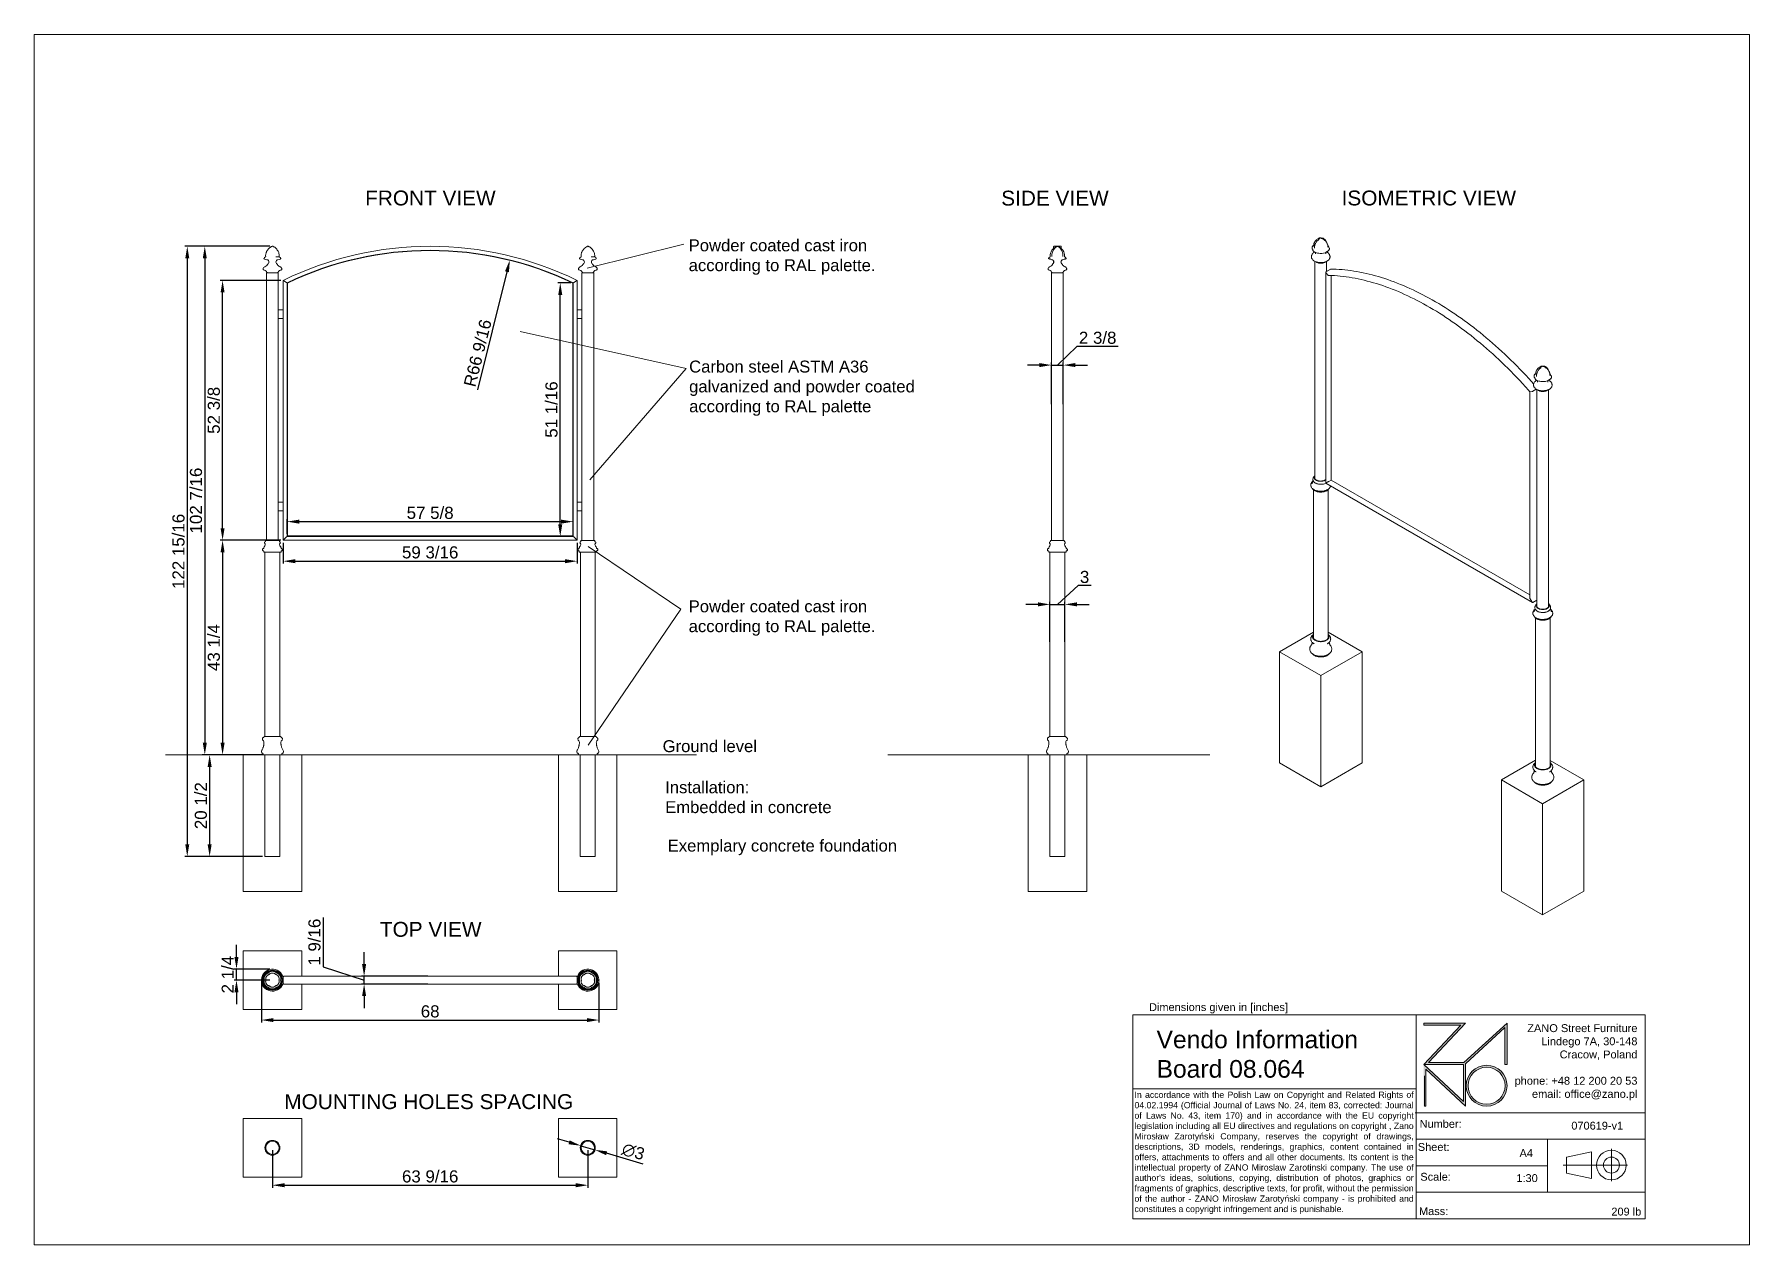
# Paper-space layout 'US' of a CAD drawing. Header units: inches. Extents: x -14.9 to -3.3, y -7.2 to 1.
# The model-space entities are those that its viewports show. They can reach past a viewport. Long polylines and large blocks are cut down to what shows.
import ezdxf

# ---------------------------------------------------------------- set-up
doc = ezdxf.new("R2010")
doc.units = ezdxf.units.IN
doc.header["$PDSIZE"] = -1
doc.linetypes.add('HIDDEN', pattern=[1.905, 1.27, -0.635])
for name, color, linetype, lineweight in [('ZANO_O', 10, 'Continuous', 0), ('ZANO_R', 7, 'Continuous', 0), ('ZANO_R_przerywana', 250, 'HIDDEN', 0), ('ZANO_W', 1, 'Continuous', 0)]:
    doc.layers.add(name, color=color, linetype=linetype, lineweight=lineweight)
doc.layers.add('ZANO_P', color=7, linetype='Continuous', lineweight=0, true_color=0xffffff)
doc.styles.get("Standard").update_dxf_attribs({"font": 'arial.ttf'})
doc.dimstyles.new('amerykanie', dxfattribs={"dimtxt": 50, "dimasz": 50, "dimexe": 0.5, "dimexo": 0.5, "dimgap": 1, "dimtad": 1, "dimdec": 0, "dimzin": 0, "dimlunit": 5, "dimtxsty": 'Standard', "dimcen": 0.09, "dimclrd": 1, "dimclre": 1, "dimclrt": 1, "dimazin": 0, "dimtfac": 1, "dimtdec": 0, "dimtmove": 0, "dimatfit": 3, "dimfxl": 1, "dimtzin": 0, "dimarcsym": 1})

psp = doc.layouts.new('US')

# ---------------------------------------------------------------- texts
at = {"layer": 'ZANO_O', "attachment_point": 1}
for s, insert, char_height, width in [('{\\fArial|b0|i0|c238|p34;FRONT VIEW}', (-12.644, -0.096), 0.1, 1.04774), ('{\\fArial|b0|i0|c238|p34;SIDE VIEW}', (-8.372, -0.097), 0.1, 1.0012), ('{\\fArial|b0|i0|c238|p34;ISOMETRIC VIEW}', (-6.086, -0.096), 0.1, 1.49258), ('\\pxql;{\\fArial|b0|i0|c238|p34;Powder coated cast iron according to RAL palette.}', (-10.471, -0.424), 0.08, 1.41614), ('\\pxql;Carbon steel ASTM A36\\Pgalvanized and powder coated\\Paccording to RAL palette', (-10.468, -1.238), 0.08, 1.93979), ('\\pxql;{\\fArial|b0|i0|c238|p34;Powder coated cast iron according to RAL palette.}', (-10.471, -2.848), 0.08, 1.41614), ('{\\fArial|b0|i0|c238|p34;Ground level}', (-10.646, -3.787), 0.08, 0.78457), ('\\pxql;{\\fArial|b0|i0|c238|p34;Installation:\\FARIALUNI.TTF|c238;\\P\\fArial|b0|i0|c238|p34;Embedded in concrete}', (-10.629, -4.063), 0.08, 1.81828), ('\\pxql;{\\fArial|b0|i0|c238|p34;Exemplary concrete foundation}', (-10.612, -4.455), 0.08, 1.68642), ('{\\fArial|b0|i0|c238|p34;TOP VIEW}', (-12.545, -5.007), 0.1, 0.86231), ('{\\fArial|b0|i0|c238|p34;MOUNTING HOLES SPACING}', (-13.187, -6.164), 0.1, 2.09064)]:
    psp.add_mtext(s, dxfattribs=dict(at, insert=insert, char_height=char_height, width=width))
at = {"layer": 'ZANO_R', "attachment_point": 1}
for s, insert, char_height, width in [('{\\fArial|b0|i0|c238|p34;Dimensions given in [inches]}', (-7.379, -5.553), 0.05269, 1.79436), ('\\pxql;Vendo Information Board 08.064', (-7.329, -5.737), 0.11856, 1.7443), ('\\pxqr;{\\fArial|b0|i0|c238|p34;ZANO Street Furniture\\FARIALUNI.TTF|c238;\\P\\fArial|b0|i0|c238|p34;Lindego 7A, 30-148\\FARIALUNI.TTF|c238;\\P\\fArial|b0|i0|c238|p34;Cracow, Poland\\FARIALUNI.TTF|c238;\\P\\P\\fArial|b0|i0|c238|p34;phone: +48 12 200 20 53\\FARIALUNI.TTF|c238;\\P\\fArial|b0|i0|c238|p34;email: office@zano.pl}', (-5.149, -5.694), 0.05298, 1.04998), ("\\pxqj;{\\fArial|b0|i0|c238|p34;In accordance with the Polish Law on Copyright and Related Rights of 04.02.1994 (Official Journal of Laws No. 24, item 83, corrected: Journal of Laws No. 43, item 170) and in accordance with the EU copyright legislation including all EU directives and regulations on copyright , Zano Mirosław Zarotyński Company, reserves the copyright of drawings, descriptions, 3D models, renderings, graphics, content contained in offers, attachments to offers and all other documents. Its content is the intellectual property of ZANO Miroslaw Zarotinski company. The use of author's ideas, solutions, copying, distribution of photos, graphics or fragments of graphics, descriptive texts, for profit, without the permission of the author - ZANO Mirosław Zarotyński company - is prohibited and constitutes a copyright infringement and is punishable.}", (-7.477, -6.147), 0.041822, 1.86937), ('{\\fArial|b0|i0|c238|p34;Number:}', (-5.562, -6.337), 0.05269, 0.35585), ('{\\C256;070619-v1}', (-4.543, -6.349), 0.05269, 0.49653), ('{\\fArial|b0|i0|c238|p34;Sheet:}', (-5.574, -6.492), 0.05269, 254.32319), ('{\\fArial|b0|i0|c238|p34;A4}', (-4.891, -6.533), 0.05269, 0.18637), ('{\\fArial|b0|i0|c238|p34;Scale:}', (-5.557, -6.692), 0.05269, 254.32319), ('1:30', (-4.912, -6.701), 0.0527, 0.20756), ('{\\fArial|b0|i0|c238|p34;Mass:}', (-5.566, -6.923), 0.05269, 254.32319), ('209 lb', (-4.274, -6.926), 0.0527, 0.22731)]:
    psp.add_mtext(s, dxfattribs=dict(at, insert=insert, char_height=char_height, width=width))

msp = doc.modelspace()

# ---------------------------------------------------------------- blocks, each defined once
blk = doc.blocks.new('*D372')
at = {"layer": 'ZANO_W', "color": 1, "lineweight": -2}
for p, q in [((9.87, 137.87), (9.87, 140.83)), ((12.31, 140.33), (65.07, 140.33)), ((67.51, 137.87), (67.51, 140.83))]:
    blk.add_line(p, q, dxfattribs=at)
at = {"layer": 'ZANO_W', "color": 1}
for points in [[(12.31, 140.74), (12.31, 139.93), (9.87, 140.33)], [(65.07, 139.93), (65.07, 140.74), (67.51, 140.33)]]:
    blk.add_solid(points, dxfattribs=at)
at = {"layer": 'ZANO_W', "color": 1, "insert": (38.69, 142.09), "char_height": 2.438, "attachment_point": 5}
blk.add_mtext('57 5/8', dxfattribs=at)
blk = doc.blocks.new('*D373')
at = {"layer": 'ZANO_W', "color": 1, "lineweight": -2}
for p, q in [((67.01, 188.45), (64.4, 188.45)), ((64.9, 139.81), (64.9, 186.01)), ((67.01, 137.37), (64.4, 137.37))]:
    blk.add_line(p, q, dxfattribs=at)
at = {"layer": 'ZANO_W', "color": 1}
for points in [[(65.31, 186.01), (64.49, 186.01), (64.9, 188.45)], [(64.49, 139.81), (65.31, 139.81), (64.9, 137.37)]]:
    blk.add_solid(points, dxfattribs=at)
at = {"layer": 'ZANO_W', "color": 1, "insert": (63.14, 162.91), "char_height": 2.438, "attachment_point": 5, "rotation": 90}
blk.add_mtext('51 1/16', dxfattribs=at)
blk = doc.blocks.new('*D374')
at = {"layer": 'ZANO_W', "color": 1, "lineweight": -2}
blk.add_line((54.16, 190.68), (48.24, 166.89), dxfattribs=at)
at = {"layer": 'ZANO_W', "color": 1}
blk.add_solid([(54.56, 190.58), (53.77, 190.78), (54.75, 193.04)], dxfattribs=at)
at = {"layer": 'ZANO_W', "color": 1, "insert": (48.27, 174.3), "char_height": 2.438, "attachment_point": 5, "rotation": 76.0298}
blk.add_mtext('R66 9/16', dxfattribs=at)
blk = doc.blocks.new('*D375')
at = {"layer": 'ZANO_W', "color": 1, "lineweight": -2}
for p, q in [((8.58, 136.59), (-3.63, 136.59)), ((-3.13, 134.15), (-3.13, 95.8)), ((4.91, 93.36), (-3.63, 93.36))]:
    blk.add_line(p, q, dxfattribs=at)
at = {"layer": 'ZANO_W', "color": 1}
for points in [[(-2.73, 134.15), (-3.54, 134.15), (-3.13, 136.59)], [(-3.54, 95.8), (-2.73, 95.8), (-3.13, 93.36)]]:
    blk.add_solid(points, dxfattribs=at)
at = {"layer": 'ZANO_W', "color": 1, "insert": (-4.89, 114.97), "char_height": 2.438, "attachment_point": 5, "rotation": 90}
blk.add_mtext('43 1/4', dxfattribs=at)
blk = doc.blocks.new('*D376')
at = {"layer": 'ZANO_W', "color": 1, "lineweight": -2}
for p, q in [((6.42, 195.8), (-7.22, 195.8)), ((-6.72, 193.36), (-6.72, 95.8)), ((4.91, 93.36), (-7.22, 93.36))]:
    blk.add_line(p, q, dxfattribs=at)
at = {"layer": 'ZANO_W', "color": 1}
for points in [[(-6.31, 193.36), (-7.12, 193.36), (-6.72, 195.8)], [(-7.12, 95.8), (-6.31, 95.8), (-6.72, 93.36)]]:
    blk.add_solid(points, dxfattribs=at)
at = {"layer": 'ZANO_W', "color": 1, "insert": (-8.48, 144.58), "char_height": 2.438, "attachment_point": 5, "rotation": 90}
blk.add_mtext('102 7/16', dxfattribs=at)
blk = doc.blocks.new('*D377')
at = {"layer": 'ZANO_W', "color": 1, "lineweight": -2}
for p, q in [((4.91, 93.36), (-6.24, 93.36)), ((-5.74, 90.92), (-5.74, 75.32)), ((4.91, 72.89), (-6.24, 72.89))]:
    blk.add_line(p, q, dxfattribs=at)
at = {"layer": 'ZANO_W', "color": 1}
for points in [[(-5.34, 90.92), (-6.15, 90.92), (-5.74, 93.36)], [(-6.15, 75.32), (-5.34, 75.32), (-5.74, 72.89)]]:
    blk.add_solid(points, dxfattribs=at)
at = {"layer": 'ZANO_W', "color": 1, "insert": (-7.5, 83.12), "char_height": 2.438, "attachment_point": 5, "rotation": 90}
blk.add_mtext('20 1/2', dxfattribs=at)
blk = doc.blocks.new('*D378')
at = {"layer": 'ZANO_W', "color": 1, "lineweight": -2}
for p, q in [((6.41, 195.8), (-10.75, 195.8)), ((-10.25, 193.36), (-10.25, 75.32)), ((4.91, 72.89), (-10.75, 72.89))]:
    blk.add_line(p, q, dxfattribs=at)
at = {"layer": 'ZANO_W', "color": 1}
for points in [[(-9.84, 193.36), (-10.65, 193.36), (-10.25, 195.8)], [(-10.65, 75.32), (-9.84, 75.32), (-10.25, 72.89)]]:
    blk.add_solid(points, dxfattribs=at)
at = {"layer": 'ZANO_W', "color": 1, "insert": (-12.01, 134.34), "char_height": 2.438, "attachment_point": 5, "rotation": 90}
blk.add_mtext('122 15/16', dxfattribs=at)
blk = doc.blocks.new('*D379')
at = {"layer": 'ZANO_W', "color": 1, "lineweight": -2}
for p, q in [((9.08, 136.09), (9.08, 131.87)), ((68.29, 136.09), (68.29, 131.87)), ((11.52, 132.37), (65.86, 132.37))]:
    blk.add_line(p, q, dxfattribs=at)
at = {"layer": 'ZANO_W', "color": 1}
for points in [[(11.52, 132.77), (11.52, 131.96), (9.08, 132.37)], [(65.86, 131.96), (65.86, 132.77), (68.29, 132.37)]]:
    blk.add_solid(points, dxfattribs=at)
at = {"layer": 'ZANO_W', "color": 1, "insert": (38.69, 134.13), "char_height": 2.438, "attachment_point": 5}
blk.add_mtext('59 3/16', dxfattribs=at)
blk = doc.blocks.new('*D380')
at = {"layer": 'ZANO_W', "color": 1, "lineweight": -2}
for p, q in [((4.69, 47.63), (4.69, 39.43)), ((72.69, 47.46), (72.69, 39.43)), ((7.12, 39.93), (70.26, 39.93))]:
    blk.add_line(p, q, dxfattribs=at)
at = {"layer": 'ZANO_W', "color": 1}
for points in [[(7.12, 40.33), (7.12, 39.52), (4.69, 39.93)], [(70.26, 39.52), (70.26, 40.33), (72.69, 39.93)]]:
    blk.add_solid(points, dxfattribs=at)
at = {"layer": 'ZANO_W', "color": 1, "insert": (38.69, 41.67), "char_height": 2.438, "attachment_point": 5}
blk.add_mtext('68', dxfattribs=at)
blk = doc.blocks.new('*D381')
at = {"layer": 'ZANO_W', "color": 1, "lineweight": -2}
for p, q in [((17.15, 60.59), (17.15, 50.65)), ((25.38, 51.19), (25.38, 53.63)), ((17.15, 50.65), (25.38, 47.97)), ((38.19, 48.76), (24.88, 48.76)), ((25.38, 47.18), (25.38, 48.76)), ((38.19, 47.18), (24.88, 47.18)), ((25.38, 44.75), (25.38, 42.31))]:
    blk.add_line(p, q, dxfattribs=at)
at = {"layer": 'ZANO_W', "color": 1}
for points in [[(24.97, 51.19), (25.79, 51.19), (25.38, 48.76)], [(25.79, 44.75), (24.97, 44.75), (25.38, 47.18)]]:
    blk.add_solid(points, dxfattribs=at)
at = {"layer": 'ZANO_W', "color": 1, "insert": (15.39, 55.62), "char_height": 2.438, "attachment_point": 5, "rotation": 90}
blk.add_mtext('1 9/16', dxfattribs=at)
blk = doc.blocks.new('*D382')
at = {"layer": 'ZANO_W', "color": 1, "lineweight": -2}
for p, q in [((-0.33, 52.64), (-0.33, 55.07)), ((6.41, 50.2), (-0.83, 50.2)), ((-0.33, 47.97), (-0.33, 50.2)), ((6.41, 47.97), (-0.83, 47.97)), ((-0.33, 45.53), (-0.33, 43.1))]:
    blk.add_line(p, q, dxfattribs=at)
at = {"layer": 'ZANO_W', "color": 1}
for points in [[(-0.74, 52.64), (0.07, 52.64), (-0.33, 50.2)], [(0.07, 45.53), (-0.74, 45.53), (-0.33, 47.97)]]:
    blk.add_solid(points, dxfattribs=at)
at = {"layer": 'ZANO_W', "color": 1, "insert": (-2.09, 49.08), "char_height": 2.438, "attachment_point": 5, "rotation": 90}
blk.add_mtext('2 1/4', dxfattribs=at)
blk = doc.blocks.new('*D383')
at = {"layer": 'ZANO_W', "color": 1, "lineweight": -2}
for p, q in [((66.69, 15.3), (64.35, 15.99)), ((69.03, 14.62), (71.9, 13.78)), ((81.62, 10.93), (74.24, 13.09))]:
    blk.add_line(p, q, dxfattribs=at)
at = {"layer": 'ZANO_W', "color": 1}
for points in [[(66.57, 14.91), (66.8, 15.69), (69.03, 14.62)], [(74.36, 13.48), (74.13, 12.7), (71.9, 13.78)]]:
    blk.add_solid(points, dxfattribs=at)
at = {"layer": 'ZANO_W', "color": 1, "insert": (79.61, 13.41), "char_height": 2.438, "attachment_point": 5, "rotation": 343.6853}
blk.add_mtext('∅3', dxfattribs=at)
blk = doc.blocks.new('*D384')
at = {"layer": 'ZANO_W', "color": 1, "lineweight": -2}
for p, q in [((6.91, 13.7), (6.91, 6.16)), ((70.47, 13.7), (70.47, 6.16)), ((9.35, 6.66), (68.03, 6.66))]:
    blk.add_line(p, q, dxfattribs=at)
at = {"layer": 'ZANO_W', "color": 1}
for points in [[(9.35, 7.07), (9.35, 6.25), (6.91, 6.66)], [(68.03, 6.25), (68.03, 7.07), (70.47, 6.66)]]:
    blk.add_solid(points, dxfattribs=at)
at = {"layer": 'ZANO_W', "color": 1, "insert": (38.69, 8.42), "char_height": 2.438, "attachment_point": 5}
blk.add_mtext('63 9/16', dxfattribs=at)
blk = doc.blocks.new('*D385')
at = {"layer": 'ZANO_W', "color": 1, "lineweight": -2}
for p, q in [((169.01, 175.6), (165.07, 171.87)), ((177.34, 175.6), (169.01, 175.6)), ((161.44, 171.87), (159.01, 171.87)), ((163.88, 164), (163.88, 172.37)), ((163.88, 171.87), (166.26, 171.87)), ((166.26, 164), (166.26, 172.37)), ((168.69, 171.87), (171.13, 171.87))]:
    blk.add_line(p, q, dxfattribs=at)
at = {"layer": 'ZANO_W', "color": 1}
for points in [[(161.44, 171.47), (161.44, 172.28), (163.88, 171.87)], [(168.69, 172.28), (168.69, 171.47), (166.26, 171.87)]]:
    blk.add_solid(points, dxfattribs=at)
at = {"layer": 'ZANO_W', "color": 1, "insert": (173.18, 177.36), "char_height": 2.438, "attachment_point": 5}
blk.add_mtext('2 3/8', dxfattribs=at)
blk = doc.blocks.new('*D386')
at = {"layer": 'ZANO_W', "color": 1, "lineweight": -2}
for p, q in [((169.25, 127.44), (165.07, 123.67)), ((171.85, 127.44), (169.25, 127.44)), ((161.13, 123.67), (158.7, 123.67)), ((163.57, 116.09), (163.57, 124.17)), ((163.57, 123.67), (166.57, 123.67)), ((166.57, 116.09), (166.57, 124.17)), ((169, 123.67), (171.44, 123.67))]:
    blk.add_line(p, q, dxfattribs=at)
at = {"layer": 'ZANO_W', "color": 1}
for points in [[(161.13, 123.26), (161.13, 124.08), (163.57, 123.67)], [(169, 124.08), (169, 123.26), (166.57, 123.67)]]:
    blk.add_solid(points, dxfattribs=at)
at = {"layer": 'ZANO_W', "color": 1, "insert": (170.55, 129.18), "char_height": 2.44, "attachment_point": 5}
blk.add_mtext('3', dxfattribs=at)
blk = doc.blocks.new('*D387')
at = {"layer": 'ZANO_W', "color": 1, "lineweight": -2}
for p, q in [((8.58, 188.94), (-3.63, 188.94)), ((-3.13, 139.02), (-3.13, 186.5)), ((8.58, 136.59), (-3.63, 136.59))]:
    blk.add_line(p, q, dxfattribs=at)
at = {"layer": 'ZANO_W', "color": 1}
for points in [[(-2.73, 186.5), (-3.54, 186.5), (-3.13, 188.94)], [(-3.54, 139.02), (-2.73, 139.02), (-3.13, 136.59)]]:
    blk.add_solid(points, dxfattribs=at)
at = {"layer": 'ZANO_W', "color": 1, "insert": (-4.89, 162.76), "char_height": 2.438, "attachment_point": 5, "rotation": 90}
blk.add_mtext('52 3/8', dxfattribs=at)

# ---------------------------------------------------------------- dimensions: what is measured, and where the dimension line sits
at = {"layer": 'ZANO_W'}
for base, p1, p2, picture, middle in [((-10.24738, 72.88571), (6.90995, 195.79911), (5.41205, 72.88571), '*D378', (-12.00769, 134.34241)), ((-6.71848, 93.35815), (6.92298, 195.79911), (5.41205, 93.35815), '*D376', (-8.4788, 144.57863)), ((-3.13306, 188.94231), (9.08135, 136.58651), (9.08135, 188.94231), '*D387', (-4.89421, 162.76441)), ((64.90109, 188.44708), (67.51218, 137.36828), (67.50655, 188.44708), '*D373', (63.14078, 162.90768)), ((-3.13306, 93.35815), (9.08134, 136.58651), (5.41249, 93.35815), '*D375', (-4.89421, 114.97233)), ((-5.74143, 72.88571), (5.41249, 93.35815), (5.41205, 72.88571), '*D377', (-7.50175, 83.12193))]:
    dim = msp.add_linear_dim(base=base, p1=p1, p2=p2, angle=90, dimstyle='amerykanie', override={"dimtxt": 2.4375, "dimasz": 2.4375, "dimgap": 0.5, "dimdec": 4, "dimaunit": 1, "dimadec": 1, "dimtdec": 4, "dimtmove": 1, "dimfrac": 2}, dxfattribs=at)
    dim.commit()
    dim.dimension.update_dxf_attribs({"geometry": picture, "text_midpoint": middle})
dim = msp.add_radius_dim(center=(38.68765, 128.47154), mpoint=(54.75158, 193.04355), dimstyle='amerykanie', override={"dimtxt": 2.4375, "dimasz": 2.4375, "dimgap": 0.5, "dimdec": 4, "dimaunit": 1, "dimadec": 1, "dimtdec": 4, "dimtmove": 1, "dimfrac": 2}, dxfattribs=at)
dim.commit()
dim.dimension.update_dxf_attribs({"geometry": '*D374', "text_midpoint": (49.98225, 173.87234), "dimtype": 164})
for base, p1, p2, picture, middle in [((166.25559, 171.87231), (163.88158, 163.49592), (166.25559, 163.49592), '*D385', (169.51379, 175.60265)), ((166.56662, 123.67067), (163.57055, 115.59227), (166.56662, 115.59227), '*D386', (169.7499, 127.43646))]:
    dim = msp.add_linear_dim(base=base, p1=p1, p2=p2, dimstyle='amerykanie', override={"dimtxt": 2.4375, "dimasz": 2.4375, "dimgap": 0.5, "dimdec": 4, "dimaunit": 1, "dimadec": 1, "dimtdec": 4, "dimtmove": 1, "dimfrac": 2}, dxfattribs=at)
    dim.commit()
    dim.dimension.update_dxf_attribs({"geometry": picture, "text_midpoint": middle, "dimtype": 160})
for base, p1, p2, picture, middle in [((67.50655, 140.33202), (9.86875, 137.37391), (67.50655, 137.37391), '*D372', (38.68765, 142.09234)), ((68.29395, 132.36837), (9.08135, 136.58651), (68.29395, 136.58651), '*D379', (38.68765, 134.12952)), ((72.69343, 39.92514), (4.68732, 48.12599), (72.69343, 47.96474), '*D380', (38.69038, 41.66966)), ((70.46521, 6.66007), (6.91008, 14.19714), (70.46521, 14.19714), '*D384', (38.68765, 8.42122))]:
    dim = msp.add_linear_dim(base=base, p1=p1, p2=p2, dimstyle='amerykanie', override={"dimtxt": 2.4375, "dimasz": 2.4375, "dimgap": 0.5, "dimdec": 4, "dimaunit": 1, "dimadec": 1, "dimtdec": 4, "dimtmove": 1, "dimfrac": 2}, dxfattribs=at)
    dim.commit()
    dim.dimension.update_dxf_attribs({"geometry": picture, "text_midpoint": middle})
for base, p1, p2, picture, middle in [((25.37925, 48.75742), (38.68765, 47.18262), (38.68765, 48.75742), '*D381', (17.14836, 51.14863)), ((-0.33437, 50.19825), (6.91008, 47.97002), (6.91008, 50.19825), '*D382', (-0.33437, 49.08413))]:
    dim = msp.add_linear_dim(base=base, p1=p1, p2=p2, angle=90, dimstyle='amerykanie', override={"dimtxt": 2.4375, "dimasz": 2.4375, "dimgap": 0.5, "dimdec": 4, "dimaunit": 1, "dimadec": 1, "dimtdec": 4, "dimtmove": 1, "dimfrac": 2}, dxfattribs=at)
    dim.commit()
    dim.dimension.update_dxf_attribs({"geometry": picture, "text_midpoint": middle, "dimtype": 160})
dim = msp.add_diameter_dim_2p(p1=(69.0275, 14.61796), p2=(71.90292, 13.77632), dimstyle='amerykanie', override={"dimtxt": 2.4375, "dimasz": 2.4375, "dimgap": 0.5, "dimdec": 4, "dimaunit": 1, "dimadec": 1, "dimtdec": 4, "dimtmove": 1, "dimfrac": 2}, dxfattribs=at)
dim.commit()
dim.dimension.update_dxf_attribs({"geometry": '*D383', "text_midpoint": (79.61005, 13.4092)})

# ---------------------------------------------------------------- linework, layer by layer
at = {"layer": 'ZANO_R'}
for p, q in [((218.22013, 197.46053), (218.21018, 197.4588)), ((5.52336, 193.6853), (5.52313, 193.68526)), ((6.85683, 195.79911), (6.8502, 195.79911)), ((6.8502, 195.79911), (6.89707, 195.79911)), ((6.92298, 195.79911), (6.89692, 195.79911)), ((6.92311, 195.79911), (6.96995, 195.79911)), ((6.98661, 195.79598), (6.98715, 195.79587)), ((69.07863, 193.6853), (69.0784, 193.68526)), ((70.41211, 195.79911), (70.40547, 195.79911)), ((70.40547, 195.79911), (70.45234, 195.79911)), ((70.47825, 195.79911), (70.45219, 195.79911)), ((70.47838, 195.79911), (70.52522, 195.79911)), ((70.54189, 195.79598), (70.54243, 195.79587)), ((164.28118, 195.36828), (164.28118, 195.681)), ((164.99945, 195.79911), (164.39929, 195.79911)), ((165.01984, 195.79911), (165.00571, 195.79911)), ((165.0405, 195.79911), (165.02929, 195.79911)), ((165.0293, 195.79911), (165.06858, 195.79911)), ((165.06708, 195.79911), (165.0405, 195.79911)), ((165.06858, 195.79911), (165.10783, 195.79911)), ((165.09618, 195.79911), (165.06935, 195.79911)), ((165.10789, 195.79911), (165.09618, 195.79911)), ((165.11236, 195.79911), (165.13088, 195.79911)), ((165.73788, 195.79911), (165.13818, 195.79911)), ((165.85599, 195.36828), (165.85599, 195.681)), ((216.87186, 195.42446), (216.87184, 195.42015)), ((217.70135, 194.41848), (217.70785, 194.41744)), ((219.27799, 194.66224), (219.28082, 194.66416)), ((219.53811, 195.59738), (219.5387, 195.60372)), ((5.21547, 193.34076), (5.21603, 193.33741)), ((5.28945, 193.24234), (5.28422, 193.24508)), ((5.2871, 193.24359), (5.28945, 193.24234)), ((5.72308, 190.46472), (5.72308, 136.52712)), ((5.72308, 190.46472), (8.09709, 190.46472)), ((6.20142, 192.63899), (6.20142, 192.62343)), ((7.61875, 192.62343), (7.61875, 192.63899)), ((8.09709, 136.52712), (8.09709, 190.46472)), ((8.53514, 193.24469), (8.53073, 193.24234)), ((8.53073, 193.24234), (8.53286, 193.24346)), ((8.60403, 193.33728), (8.60462, 193.34075)), ((8.60473, 193.34076), (8.60422, 193.3373)), ((68.77074, 193.34076), (68.7713, 193.33741)), ((68.84472, 193.24234), (68.8395, 193.24508)), ((68.84238, 193.24359), (68.84472, 193.24234)), ((69.2782, 190.46472), (69.2782, 136.52712)), ((69.2782, 190.46472), (71.65222, 190.46472)), ((69.7567, 192.63899), (69.7567, 192.62343)), ((71.17402, 192.62343), (71.17402, 192.63899)), ((71.65222, 136.52712), (71.65222, 190.46472)), ((72.09042, 193.24469), (72.086, 193.24234)), ((72.086, 193.24234), (72.08814, 193.24346)), ((72.15931, 193.33728), (72.15989, 193.34075)), ((72.16, 193.34076), (72.1595, 193.3373)), ((163.88158, 190.46472), (163.88158, 136.52712)), ((163.88158, 190.46472), (165.06858, 190.46472)), ((164.28118, 192.38721), (164.28118, 192.90014)), ((164.35992, 192.63899), (164.35992, 192.62343)), ((165.06858, 190.46472), (166.25559, 190.46472)), ((165.77725, 192.62343), (165.77725, 192.63899)), ((165.85599, 192.38721), (165.85599, 192.90014)), ((166.25559, 136.52712), (166.25559, 190.46472)), ((216.94359, 192.77334), (216.94359, 149.01342)), ((217.43939, 192.59931), (217.43939, 192.58931)), ((218.81117, 192.58931), (218.81117, 192.59891)), ((219.14813, 190.60438), (219.14813, 148.09121)), ((220.12485, 191.21403), (219.18257, 190.67007)), ((219.18257, 190.51369), (219.57057, 190.00791)), ((219.1835, 190.51248), (219.5706, 190.00787)), ((220.12612, 191.21237), (219.18385, 190.6684)), ((219.30697, 190.74188), (219.30697, 192.77307)), ((9.08135, 136.58651), (9.08135, 188.94231)), ((9.19945, 188.86803), (9.75064, 188.52136)), ((9.20077, 188.8672), (9.75068, 188.52134)), ((9.86875, 137.37391), (9.86875, 188.44708)), ((9.94749, 188.39753), (9.94749, 137.45265)), ((67.42781, 137.45265), (67.42781, 188.39753)), ((67.50655, 188.44708), (67.50655, 137.37391)), ((67.62462, 188.52134), (68.17453, 188.8672)), ((67.62466, 188.52136), (68.17584, 188.86803)), ((68.29395, 188.94231), (68.29395, 136.58651)), ((220.2357, 189.91982), (220.2357, 148.71916)), ((261.61074, 169.59725), (261.61072, 169.59295)), ((262.95901, 171.63332), (262.94906, 171.63159)), ((264.27699, 169.77018), (264.27758, 169.77651)), ((260.27577, 166.49471), (260.27577, 124.93255)), ((260.31018, 166.48941), (260.69728, 166.54709)), ((260.31021, 166.48941), (260.6982, 166.54722)), ((260.86321, 166.60742), (261.56155, 167.01056)), ((260.86449, 166.60761), (261.56202, 167.01028)), ((261.68237, 166.94618), (261.68237, 123.18575)), ((262.17827, 166.7721), (262.17827, 166.76212)), ((262.44022, 168.59128), (262.44672, 168.59024)), ((263.55005, 166.76222), (263.55005, 166.77171)), ((264.01686, 168.83503), (264.01969, 168.83695)), ((264.04574, 123.18654), (264.04574, 166.94581)), ((219.73685, 148.43117), (220.23571, 148.71915)), ((220.2357, 148.71916), (260.27577, 125.60452)), ((216.63396, 146.76767), (216.63396, 116.89049)), ((219.14813, 148.09121), (260.78136, 124.05686)), ((219.18257, 148.1111), (219.57057, 148.33516)), ((219.6166, 116.89049), (219.6166, 146.76767)), ((5.67128, 136.52712), (5.59802, 136.52705)), ((8.22215, 136.52705), (5.59802, 136.52705)), ((8.14889, 136.52712), (5.67128, 136.52712)), ((8.22215, 136.52705), (8.14889, 136.52712)), ((68.29395, 136.58651), (9.08135, 136.58651)), ((9.19945, 136.70462), (9.75064, 137.2558)), ((67.50655, 137.37391), (9.86875, 137.37391)), ((9.94749, 137.45265), (67.42781, 137.45265)), ((68.17584, 136.70462), (67.62466, 137.2558)), ((69.22643, 136.52712), (69.15317, 136.52705)), ((70.55962, 136.52705), (69.15317, 136.52705)), ((70.55435, 136.52712), (69.22643, 136.52712)), ((71.70404, 136.52712), (70.55435, 136.52712)), ((71.7773, 136.52705), (70.55962, 136.52705)), ((71.7773, 136.52705), (71.70404, 136.52712)), ((163.82978, 136.52712), (163.75652, 136.52705)), ((166.38065, 136.52705), (163.75652, 136.52705)), ((163.83009, 136.52712), (163.82978, 136.52712)), ((166.30739, 136.52712), (163.82978, 136.52712)), ((166.38065, 136.52705), (166.30739, 136.52712)), ((166.3077, 136.52712), (166.30739, 136.52712)), ((166.38096, 136.52705), (166.38065, 136.52705)), ((166.38096, 136.52705), (166.38065, 136.52705)), ((8.66861, 134.16496), (5.15156, 134.16496)), ((5.41205, 134.16496), (5.41205, 97.01957)), ((8.40812, 97.01957), (8.40812, 134.16496)), ((70.59174, 134.16496), (68.70671, 134.16496)), ((68.96718, 134.16496), (68.96718, 97.01957)), ((72.22375, 134.16496), (70.59174, 134.16496)), ((71.96324, 97.01957), (71.96324, 134.16496)), ((166.82711, 134.16496), (163.31006, 134.16496)), ((163.57055, 134.16496), (163.57055, 97.01957)), ((166.56662, 97.01957), (166.56662, 134.16496)), ((166.82742, 134.16496), (166.82711, 134.16496)), ((260.6982, 124.14463), (260.31021, 124.81666)), ((261.68237, 124.52078), (260.86449, 124.04863)), ((261.37274, 120.9402), (261.37274, 91.06334)), ((264.35537, 91.06334), (264.35537, 120.94058)), ((8.56329, 97.01957), (5.25687, 97.01957)), ((72.11842, 97.01957), (68.812, 97.01957)), ((164.47582, 97.01957), (163.41537, 97.01957)), ((166.7218, 97.01957), (164.47582, 97.01957)), ((-14.63689, 93.35815), (92.36374, 93.35815)), ((1.00457, 93.35815), (12.8156, 93.35815)), ((12.8156, 93.35815), (1.00457, 93.35815)), ((5.41249, 93.35815), (8.40768, 93.35815)), ((64.52033, 93.35815), (76.33135, 93.35815)), ((76.33135, 93.35815), (64.52033, 93.35815)), ((68.92825, 93.35815), (71.92343, 93.35815)), ((130.90321, 93.35815), (195.77689, 93.35815)), ((159.16307, 93.35815), (170.9741, 93.35815)), ((170.9741, 93.35815), (159.16307, 93.35815)), ((166.56662, 93.35815), (163.5723, 93.35815)), ((264.35537, 91.20713), (264.38059, 91.13524)), ((9.08135, 48.63931), (9.08135, 47.30073)), ((9.08316, 48.63931), (9.08316, 47.30073)), ((9.20077, 48.75742), (9.19945, 48.75742)), ((9.20077, 48.75742), (68.17453, 48.75742)), ((68.17584, 48.75742), (68.17453, 48.75742)), ((68.29214, 47.30073), (68.29214, 48.63931)), ((68.29395, 47.30073), (68.29395, 48.63931)), ((9.19945, 47.18262), (9.20077, 47.18262)), ((9.20077, 47.18262), (68.17453, 47.18262)), ((64.52033, 47.18262), (64.52033, 42.06451)), ((68.17453, 47.18262), (68.17584, 47.18262))]:
    msp.add_line(p, q, dxfattribs=at)
at = {"layer": 'ZANO_R', "flags": 128}
for points in [[(217.92585, 197.41485), (217.91605, 197.41378), (217.8425, 197.4026), (217.77159, 197.38668), (217.70361, 197.36655), (217.62548, 197.33764), (217.5229, 197.2902), (217.4059, 197.22266), (217.29718, 197.14578), (217.20431, 197.06732), (217.12497, 196.98891), (217.07037, 196.92743), (217.02701, 196.8733), (216.99097, 196.82402), (216.94683, 196.75726), (216.89479, 196.66708), (216.84727, 196.5701), (216.82207, 196.51106), (216.80417, 196.46506), (216.7887, 196.42206), (216.76644, 196.35337), (216.73989, 196.25543), (216.71465, 196.12439), (216.70332, 196.01534), (216.70174, 195.88526), (216.71164, 195.77975)], [(217.81227, 197.22258), (217.80666, 197.21872), (217.66582, 197.11095), (217.53398, 196.99503), (217.41119, 196.87084), (217.21485, 196.62664), (217.05616, 196.35915), (216.96335, 196.13882), (216.90557, 195.93009)], [(218.23413, 197.46332), (218.22203, 197.47001), (218.1892, 197.48494), (218.16165, 197.49486), (218.13715, 197.50157), (218.08976, 197.50914), (218.04179, 197.51068), (217.97282, 197.50461), (217.88266, 197.48343), (217.79905, 197.44966), (217.72483, 197.40769), (217.67165, 197.37071), (217.63539, 197.3413)], [(219.32695, 196.54188), (219.28813, 196.64958), (219.24022, 196.75524), (219.14709, 196.92004), (219.02643, 197.08312), (218.96521, 197.15021), (218.913, 197.20069), (218.85464, 197.25062), (218.77443, 197.3093), (218.67604, 197.36746), (218.5893, 197.40756), (218.51971, 197.43284), (218.45418, 197.45111), (218.38781, 197.46377), (218.31859, 197.46965), (218.24297, 197.46528), (218.2202, 197.46023)], [(219.53905, 195.59731), (219.54947, 195.75564), (219.54538, 195.9126), (219.52901, 196.04146), (219.50519, 196.14405), (219.47953, 196.22429), (219.44897, 196.3032), (219.36736, 196.47494), (219.25504, 196.66098), (219.13076, 196.8245), (219.05652, 196.90701), (218.98361, 196.9792), (218.91007, 197.04424), (218.83413, 197.10421), (218.73817, 197.17082), (218.66269, 197.21562)], [(6.83361, 195.79557), (6.74984, 195.7611), (6.6763, 195.7264), (6.62425, 195.69935), (6.58566, 195.6779), (6.54392, 195.65335), (6.45167, 195.59349), (6.35065, 195.51862), (6.19379, 195.38023), (6.06441, 195.24172), (5.95365, 195.10039), (5.87171, 194.97832), (5.79432, 194.84483), (5.73407, 194.72461), (5.68967, 194.62397), (5.65918, 194.54728), (5.6221, 194.44296), (5.58232, 194.3082), (5.55559, 194.18356), (5.53836, 194.03375), (5.53776, 193.85356), (5.55015, 193.73323)], [(5.53835, 193.84785), (5.5384, 193.83992), (5.54979, 193.73318)], [(6.96205, 195.79842), (6.93651, 195.79911), (6.93612, 195.79911)], [(7.06982, 195.76119), (7.06412, 195.76383), (6.98648, 195.79563)], [(8.27038, 193.73318), (8.28177, 193.83992), (8.28298, 194.01577), (8.26724, 194.16849), (8.2231, 194.36243), (8.16925, 194.52518), (8.0451, 194.80818), (7.89787, 195.05567), (7.78718, 195.204), (7.65865, 195.34794), (7.49935, 195.49446), (7.36266, 195.5975), (7.24069, 195.67436), (7.20055, 195.69683), (7.14846, 195.72411), (7.07356, 195.75965), (6.98654, 195.79555)], [(8.29752, 193.68524), (8.29875, 193.68534), (8.27651, 193.68594), (8.2394, 193.68639), (8.1852, 193.68657), (8.14479, 193.6865), (8.05527, 193.68606), (7.94577, 193.68547), (7.82538, 193.68505), (7.69031, 193.68495), (7.58231, 193.68505)], [(8.27107, 193.7331), (8.27978, 193.80945), (8.28035, 193.82663)], [(70.38888, 195.79557), (70.30511, 195.7611), (70.23157, 195.7264), (70.17952, 195.69935), (70.14093, 195.6779), (70.0992, 195.65335), (70.00694, 195.59349), (69.90593, 195.51862), (69.74907, 195.38023), (69.61968, 195.24172), (69.50893, 195.10039), (69.42698, 194.97832), (69.34959, 194.84483), (69.28934, 194.72461), (69.24494, 194.62397), (69.21445, 194.54728), (69.17737, 194.44296), (69.13759, 194.3082), (69.11087, 194.18356), (69.09363, 194.03375), (69.09303, 193.85356), (69.10542, 193.73323)], [(69.09362, 193.84785), (69.09368, 193.83992), (69.10507, 193.73318)], [(70.51733, 195.79842), (70.49178, 195.79911), (70.4914, 195.79911)], [(70.62509, 195.76119), (70.61939, 195.76383), (70.54175, 195.79563)], [(71.82565, 193.73318), (71.83704, 193.83992), (71.83826, 194.01577), (71.82251, 194.16849), (71.77838, 194.36243), (71.72452, 194.52518), (71.60037, 194.80818), (71.45314, 195.05567), (71.34246, 195.204), (71.21393, 195.34794), (71.05463, 195.49446), (70.91793, 195.5975), (70.79596, 195.67436), (70.75583, 195.69683), (70.70374, 195.72411), (70.62883, 195.75965), (70.54181, 195.79555)], [(71.85279, 193.68524), (71.85402, 193.68534), (71.83179, 193.68594), (71.79467, 193.68639), (71.74048, 193.68657), (71.70006, 193.6865), (71.61054, 193.68606), (71.50104, 193.68547), (71.38065, 193.68505), (71.24558, 193.68495), (71.13758, 193.68505)], [(71.82634, 193.7331), (71.83506, 193.80945), (71.83562, 193.82663)], [(165.48025, 195.54303), (165.47797, 195.54529), (165.46324, 195.55758)], [(165.52972, 195.49444), (165.4866, 195.53757), (165.48039, 195.54289)], [(166.19282, 193.72928), (166.19238, 193.97147), (166.16718, 194.21555), (166.11197, 194.47833), (166.02755, 194.73504), (165.88848, 195.0271), (165.70763, 195.29744), (165.59767, 195.42646), (165.52945, 195.49418)], [(216.89917, 194.64443), (216.85043, 194.61659), (216.74715, 194.54757), (216.65009, 194.47148), (216.55937, 194.38727), (216.4803, 194.29925), (216.41274, 194.20744), (216.35713, 194.11244), (216.3147, 194.01711), (216.2868, 193.93049), (216.26883, 193.84853), (216.25897, 193.77487), (216.25513, 193.72219), (216.25395, 193.69163), (216.25359, 193.67444), (216.2536, 193.64796), (216.2561, 193.59582), (216.2685, 193.5079), (216.29041, 193.42488), (216.32286, 193.34199), (216.36622, 193.25991), (216.42019, 193.17985), (216.48916, 193.0973), (216.56971, 193.01809), (216.66147, 192.9428), (216.76401, 192.87197), (216.87692, 192.80612), (216.99981, 192.7457), (217.13242, 192.69116), (217.25764, 192.64819), (217.38807, 192.61112), (217.51952, 192.58086), (217.65052, 192.55721), (217.77474, 192.54041), (217.87659, 192.53052), (217.96504, 192.5247), (218.12528, 192.52059)], [(216.38751, 195.61648), (216.37884, 195.58797), (216.3693, 195.51426), (216.37201, 195.43891), (216.387, 195.36282), (216.41382, 195.28963), (216.45016, 195.22085), (216.49922, 195.14831), (216.54194, 195.09608)], [(216.42116, 195.7007), (216.40031, 195.65861), (216.39238, 195.63252)], [(216.53762, 195.11509), (216.53735, 195.11425), (216.53622, 195.10381)], [(216.53895, 195.1036), (216.53874, 195.08501), (216.54611, 195.02507), (216.56226, 194.96984), (216.59186, 194.91091), (216.63034, 194.8571), (216.68356, 194.79939), (216.74822, 194.74318), (216.82302, 194.68975), (216.90614, 194.64028), (216.94287, 194.62193)], [(216.95439, 194.61804), (216.95985, 194.61489), (216.98363, 194.60329), (217.13422, 194.54047), (217.30393, 194.48742), (217.49953, 194.44516), (217.70771, 194.42016)], [(217.12148, 194.54579), (217.10169, 194.49629), (217.08754, 194.44329), (217.07985, 194.39401), (217.07758, 194.32071), (217.08086, 194.28151), (217.08138, 194.27743), (217.08149, 194.27661), (217.08154, 194.27623), (217.08157, 194.27597), (217.0816, 194.27577), (217.08162, 194.27564), (217.08162, 194.27557), (217.08162, 194.27557)], [(217.70797, 194.41858), (217.70771, 194.41993), (217.70771, 194.42016)], [(218.12528, 192.52059), (218.28138, 192.5245), (218.34507, 192.52834), (218.45012, 192.53758), (218.55824, 192.55096), (218.67268, 192.56956), (218.7899, 192.59357), (218.90803, 192.62323), (219.02603, 192.65881), (219.14749, 192.70238), (219.26553, 192.75242), (219.37781, 192.80836), (219.48322, 192.86987), (219.58075, 192.93657), (219.66953, 193.00805), (219.74879, 193.08388), (219.81787, 193.16355), (219.87618, 193.24658), (219.92179, 193.3294), (219.95341, 193.40514), (219.9761, 193.48111), (219.99002, 193.55493), (219.99616, 193.62234), (219.99706, 193.66438), (219.99676, 193.68568), (219.99627, 193.70242), (219.99471, 193.73509), (219.98975, 193.79231), (219.9787, 193.86523), (219.95627, 193.95689), (219.92403, 194.04676), (219.88075, 194.1363), (219.82528, 194.22604), (219.75937, 194.31241), (219.68276, 194.39576), (219.59556, 194.47563), (219.49584, 194.55301), (219.3874, 194.62438), (219.2994, 194.6735)], [(219.16894, 194.2756), (219.16894, 194.27559), (219.16896, 194.27574), (219.16898, 194.27593), (219.16902, 194.27617), (219.16906, 194.27648), (219.16912, 194.27693), (219.16922, 194.27774), (219.16945, 194.27952), (219.17002, 194.28414), (219.17219, 194.30704), (219.17164, 194.38421), (219.16197, 194.44821), (219.14644, 194.50347), (219.12249, 194.55932)], [(219.279, 194.66488), (219.32268, 194.68334), (219.42108, 194.73146), (219.50365, 194.77858), (219.58547, 194.83414), (219.65565, 194.89074), (219.72171, 194.9546), (219.77791, 195.02172), (219.82264, 195.09081), (219.85462, 195.15977), (219.87455, 195.2297), (219.88175, 195.29888), (219.87625, 195.36604), (219.86099, 195.42311), (219.85952, 195.42616)], [(219.85105, 195.44248), (219.85913, 195.42822), (219.87894, 195.32306), (219.862, 195.20879), (219.80952, 195.09558), (219.79764, 195.07711), (219.71475, 194.97533), (219.60237, 194.87589), (219.46403, 194.78401), (219.29942, 194.70161)], [(219.67313, 195.81991), (219.69858, 195.75459), (219.70789, 195.66865)], [(6.10122, 192.36354), (6.0854, 192.34376), (6.00714, 192.26662), (5.95483, 192.21528), (5.90588, 192.16097), (5.86616, 192.09992), (5.8572, 192.0393), (5.85861, 192.01495), (5.85678, 191.99117), (5.83578, 191.96921), (5.80818, 191.95473), (5.76632, 191.93081), (5.55963, 191.79807), (5.348, 191.67254), (5.23982, 191.60297), (5.14422, 191.51717), (5.0696, 191.41133), (5.04422, 191.34354), (5.03277, 191.27158), (5.03018, 191.22186), (5.03158, 191.17195), (5.04791, 191.12727), (5.10963, 191.07226), (5.18326, 191.0363), (5.30466, 190.99212), (5.47807, 190.90364), (5.62612, 190.77429), (5.68604, 190.69654), (5.73391, 190.6131), (5.74445, 190.58475)], [(5.21396, 193.33878), (5.21176, 193.33449), (5.21096, 193.3097), (5.21909, 193.28988), (5.22894, 193.27784), (5.2428, 193.26647), (5.26696, 193.25248), (5.28427, 193.2455)], [(8.0753, 190.58537), (8.08626, 190.6131), (8.13412, 190.69654), (8.19406, 190.77429), (8.3421, 190.90364), (8.51551, 190.99212), (8.59275, 191.0201), (8.66927, 191.05007), (8.72526, 191.0821), (8.77226, 191.12727), (8.78859, 191.17195), (8.78999, 191.22186), (8.78741, 191.27158), (8.77595, 191.34354), (8.75057, 191.41133), (8.67988, 191.51279), (8.58968, 191.59598), (8.48734, 191.66362), (8.38058, 191.72522), (8.2163, 191.82652), (8.05385, 191.93081), (7.99999, 191.96068), (7.97898, 191.97295), (7.96339, 191.99117), (7.96221, 192.02164), (7.96259, 192.05241), (7.95401, 192.09992), (7.91429, 192.16097), (7.86534, 192.21528), (7.81303, 192.26662), (7.73477, 192.34376), (7.71877, 192.36376)], [(8.53509, 193.24516), (8.55349, 193.25253), (8.57704, 193.2661), (8.59567, 193.28247), (8.60622, 193.29964), (8.61014, 193.32407), (8.60594, 193.33802)], [(69.6565, 192.36354), (69.64067, 192.34376), (69.56242, 192.26662), (69.5101, 192.21528), (69.46115, 192.16097), (69.42143, 192.09992), (69.41247, 192.0393), (69.41388, 192.01495), (69.41205, 191.99117), (69.39105, 191.96921), (69.36346, 191.95473), (69.32159, 191.93081), (69.11491, 191.79807), (68.90328, 191.67254), (68.79509, 191.60297), (68.69949, 191.51717), (68.62487, 191.41133), (68.59949, 191.34354), (68.58804, 191.27158), (68.58545, 191.22186), (68.58685, 191.17195), (68.60318, 191.12727), (68.6649, 191.07226), (68.73853, 191.0363), (68.85993, 190.99212), (69.03334, 190.90364), (69.18139, 190.77429), (69.24132, 190.69654), (69.28918, 190.6131), (69.29972, 190.58475)], [(68.76924, 193.33878), (68.76704, 193.33449), (68.76623, 193.3097), (68.77437, 193.28988), (68.78421, 193.27784), (68.79807, 193.26647), (68.82224, 193.25248), (68.83955, 193.2455)], [(71.63057, 190.58537), (71.64153, 190.6131), (71.6894, 190.69654), (71.74933, 190.77429), (71.89737, 190.90364), (72.07078, 190.99212), (72.14802, 191.0201), (72.22454, 191.05007), (72.28054, 191.0821), (72.32753, 191.12727), (72.34386, 191.17195), (72.34527, 191.22186), (72.34268, 191.27158), (72.33122, 191.34354), (72.30584, 191.41133), (72.23516, 191.51279), (72.14495, 191.59598), (72.04261, 191.66362), (71.93585, 191.72522), (71.77157, 191.82652), (71.60912, 191.93081), (71.55526, 191.96068), (71.53425, 191.97295), (71.51866, 191.99117), (71.51749, 192.02164), (71.51786, 192.05241), (71.50928, 192.09992), (71.46956, 192.16097), (71.42061, 192.21528), (71.3683, 192.26662), (71.29004, 192.34376), (71.27404, 192.36376)], [(72.09036, 193.24516), (72.10877, 193.25253), (72.13232, 193.2661), (72.15095, 193.28247), (72.1615, 193.29964), (72.16542, 193.32407), (72.16121, 193.33802)], [(164.25981, 192.36365), (164.2439, 192.34376), (164.16564, 192.26662), (164.11333, 192.21528), (164.06438, 192.16097), (164.02466, 192.09992), (164.0157, 192.0393), (164.01711, 192.01495), (164.01528, 191.99117), (163.99428, 191.96921), (163.96668, 191.95473), (163.92482, 191.93081), (163.71813, 191.79807), (163.5065, 191.67254), (163.39832, 191.60297), (163.30272, 191.51717), (163.2281, 191.41133), (163.20272, 191.34354), (163.19126, 191.27158), (163.18868, 191.22186), (163.19008, 191.17195), (163.20641, 191.12727), (163.26813, 191.07226), (163.34176, 191.0363), (163.46316, 190.99212), (163.63657, 190.90364), (163.78461, 190.77429), (163.84454, 190.69654), (163.89241, 190.6131), (163.90301, 190.58458)], [(166.23443, 190.58697), (166.24476, 190.6131), (166.29263, 190.69654), (166.35255, 190.77429), (166.5006, 190.90364), (166.67401, 190.99212), (166.75125, 191.0201), (166.82777, 191.05007), (166.88376, 191.0821), (166.93076, 191.12727), (166.94709, 191.17195), (166.94849, 191.22186), (166.9459, 191.27158), (166.93445, 191.34354), (166.90907, 191.41133), (166.83839, 191.51279), (166.74818, 191.59598), (166.64584, 191.66362), (166.53908, 191.72522), (166.3748, 191.82652), (166.21235, 191.93081), (166.15849, 191.96068), (166.13748, 191.97295), (166.12189, 191.99117), (166.12072, 192.02164), (166.12109, 192.05241), (166.11251, 192.09992), (166.07279, 192.16097), (166.02384, 192.21528), (165.97153, 192.26662), (165.89327, 192.34376), (165.87754, 192.36343)], [(166.48444, 193.24439), (166.60792, 193.26491), (166.71701, 193.28354), (166.78683, 193.29568), (166.82354, 193.30212), (166.82351, 193.30212)], [(217.14121, 192.68426), (217.16553, 192.66395), (217.24569, 192.60638), (217.33616, 192.55415), (217.43589, 192.50787), (217.5437, 192.46809), (217.65833, 192.43527), (217.77843, 192.4098), (217.9026, 192.39198), (218.02938, 192.382), (218.15728, 192.38), (218.28481, 192.386), (218.41047, 192.39992), (218.53278, 192.4216), (218.65032, 192.45079), (218.7617, 192.48714), (218.86562, 192.53023), (218.96086, 192.57956), (219.0463, 192.63454), (219.10974, 192.6846)], [(219.1835, 190.51248), (219.1639, 190.54409), (219.14984, 190.59184), (219.15246, 190.62693), (219.16854, 190.65625), (219.18385, 190.6684)], [(220.12612, 191.21237), (220.14481, 191.21989), (220.16884, 191.22174)], [(261.02533, 168.10173), (260.61958, 168.55266), (260.03124, 169.19534), (259.43939, 169.8308), (258.84412, 170.45891), (258.24555, 171.07955), (257.64378, 171.69262), (257.03893, 172.29799), (256.43112, 172.89556), (255.82044, 173.48521), (255.20701, 174.06685), (254.59095, 174.64035), (253.97237, 175.20561), (253.35138, 175.76253), (252.72811, 176.31101), (252.10265, 176.85095), (251.47513, 177.38223), (250.84567, 177.90478), (250.21437, 178.41848), (249.58136, 178.92325), (248.94675, 179.41899), (248.31067, 179.9056), (247.67321, 180.38301), (247.03452, 180.85112), (246.39469, 181.30984), (245.75385, 181.75909), (245.11212, 182.19878), (244.46961, 182.62884), (243.82645, 183.04918), (243.18275, 183.45973), (242.53863, 183.86041), (241.89421, 184.25114), (241.24961, 184.63186), (240.60495, 185.00249), (239.96034, 185.36296), (239.31591, 185.71321), (238.67177, 186.05317), (238.02804, 186.38277), (237.38484, 186.70196), (236.74229, 187.01068), (236.10051, 187.30886), (235.45962, 187.59646), (234.81974, 187.87342), (234.18098, 188.13969), (233.54346, 188.39521), (232.9073, 188.63994), (232.27261, 188.87384), (231.63953, 189.09685), (231.00815, 189.30895), (230.3786, 189.51008), (229.751, 189.70021), (229.12547, 189.87931), (228.50211, 190.04733), (227.88104, 190.20426), (227.26239, 190.35006), (226.64626, 190.4847), (226.03277, 190.60815), (225.42203, 190.7204), (224.81416, 190.82143), (224.20927, 190.9112), (223.60748, 190.98971), (223.00889, 191.05695), (222.41361, 191.1129), (221.82177, 191.15754), (221.23346, 191.19088), (220.64881, 191.2129), (220.16883, 191.22198)], [(9.08135, 188.94231), (9.08361, 188.94089), (9.09034, 188.93666), (9.10125, 188.92979), (9.11594, 188.92055), (9.13384, 188.90929), (9.15426, 188.89645), (9.17641, 188.88252), (9.19945, 188.86803)], [(9.20077, 188.8672), (9.16835, 188.88759), (9.12616, 188.91412), (9.1008, 188.93008), (9.08566, 188.93959), (9.08316, 188.94117)], [(9.75064, 188.52136), (9.77115, 188.50847), (9.79103, 188.49596), (9.80969, 188.48422), (9.82656, 188.47361), (9.84111, 188.46446), (9.85292, 188.45703), (9.86162, 188.45156), (9.86695, 188.44821), (9.86875, 188.44708)], [(9.86875, 188.44708), (9.86631, 188.44861), (9.85485, 188.45582), (9.83496, 188.46833), (9.80588, 188.48662), (9.7676, 188.51069), (9.75068, 188.52134)], [(67.50655, 188.44708), (67.50882, 188.4485), (67.51554, 188.45273), (67.52645, 188.4596), (67.54114, 188.46884), (67.55904, 188.48009), (67.57946, 188.49294), (67.60162, 188.50687), (67.62466, 188.52136)], [(67.62462, 188.52134), (67.58138, 188.49415), (67.5411, 188.46881), (67.51914, 188.455), (67.50755, 188.44771), (67.50655, 188.44708)], [(68.29214, 188.94117), (68.28692, 188.93789), (68.27236, 188.92873), (68.24937, 188.91427), (68.21708, 188.89396), (68.17625, 188.86828), (68.17453, 188.8672)], [(68.17584, 188.86803), (68.19635, 188.88092), (68.21624, 188.89343), (68.2349, 188.90517), (68.25176, 188.91578), (68.26632, 188.92493), (68.27813, 188.93236), (68.28683, 188.93783), (68.29216, 188.94118), (68.29395, 188.94231)], [(219.69357, 189.93725), (219.72711, 189.93663), (220.3053, 189.91751), (220.88718, 189.88712), (221.47263, 189.84544), (222.06155, 189.7925), (222.65382, 189.72831), (223.24933, 189.65287), (223.84798, 189.5662), (224.44965, 189.46832), (225.05423, 189.35924), (225.66161, 189.23899), (226.27169, 189.10758), (226.88433, 188.96505), (227.49944, 188.81142), (228.11689, 188.6467), (228.73657, 188.47095), (229.35837, 188.28419), (229.98217, 188.08644), (230.60786, 187.87776), (231.23531, 187.65818), (231.86442, 187.42773), (232.49506, 187.18646), (233.12711, 186.93442), (233.76047, 186.67165), (234.395, 186.3982), (235.0306, 186.11412), (235.66714, 185.81947), (236.30451, 185.51429), (236.94258, 185.19864), (237.58124, 184.87259), (238.22036, 184.53619), (238.85984, 184.18951), (239.49953, 183.8326), (240.13934, 183.46554), (240.77914, 183.08839), (241.4188, 182.70123), (242.05821, 182.30412), (242.69725, 181.89714), (243.3358, 181.48037), (243.97374, 181.05388), (244.61095, 180.61775), (245.24731, 180.17206), (245.8827, 179.7169), (246.51701, 179.25235), (247.15011, 178.7785), (247.78188, 178.29543), (248.41221, 177.80323), (249.04098, 177.30201), (249.66806, 176.79184), (250.29335, 176.27283), (250.91673, 175.74507), (251.53808, 175.20867), (252.15728, 174.66371), (252.77421, 174.11031), (253.38877, 173.54857), (254.00083, 172.97858), (254.61029, 172.40046), (255.21702, 171.81432), (255.82091, 171.22026), (256.42185, 170.61839), (257.01973, 170.00884), (257.61444, 169.39171), (258.20586, 168.76711), (258.79388, 168.13517), (259.3784, 167.496), (259.9593, 166.84972), (260.27656, 166.49065)], [(261.12639, 169.78928), (261.11772, 169.76076), (261.10818, 169.68705), (261.11089, 169.61171), (261.12588, 169.53561), (261.1527, 169.46243), (261.18904, 169.39365), (261.2381, 169.32111), (261.28082, 169.26887)], [(261.16004, 169.87349), (261.13919, 169.83141), (261.13126, 169.80531)], [(262.66473, 171.58765), (262.65492, 171.58658), (262.58138, 171.57539), (262.51047, 171.55947), (262.44249, 171.53934), (262.36436, 171.51043), (262.26178, 171.463), (262.14478, 171.39546), (262.03605, 171.31858), (261.94319, 171.24012), (261.86384, 171.1617), (261.80924, 171.10023), (261.76589, 171.0461), (261.72985, 170.99682), (261.68571, 170.93006), (261.63367, 170.83987), (261.58615, 170.7429), (261.56095, 170.68386), (261.54304, 170.63785), (261.52758, 170.59486), (261.50531, 170.52617), (261.47877, 170.42823), (261.45352, 170.29719), (261.4422, 170.18813), (261.44062, 170.05805), (261.45052, 169.95254)], [(262.55115, 171.39538), (262.54554, 171.39151), (262.4047, 171.28375), (262.27286, 171.16782), (262.15007, 171.04364), (261.95373, 170.79943), (261.79504, 170.53195), (261.70223, 170.31162), (261.64445, 170.10288)], [(262.97301, 171.63611), (262.9609, 171.64281), (262.92808, 171.65773), (262.90053, 171.66766), (262.87603, 171.67437), (262.82864, 171.68194), (262.78067, 171.68348), (262.71169, 171.6774), (262.62154, 171.65623), (262.53792, 171.62245), (262.46371, 171.58049), (262.41052, 171.5435), (262.37427, 171.5141)], [(264.06583, 170.71467), (264.027, 170.82237), (263.9791, 170.92804), (263.88597, 171.09284), (263.76531, 171.25591), (263.70409, 171.32301), (263.65188, 171.37348), (263.59352, 171.42342), (263.51331, 171.4821), (263.41491, 171.54025), (263.32818, 171.58036), (263.25859, 171.60563), (263.19306, 171.6239), (263.12669, 171.63657), (263.05747, 171.64245), (262.98185, 171.63807), (262.95908, 171.63303)], [(264.27793, 169.77011), (264.28835, 169.92844), (264.28426, 170.08539), (264.26789, 170.21425), (264.24407, 170.31685), (264.21841, 170.39708), (264.18784, 170.476), (264.10624, 170.64773), (263.99392, 170.83378), (263.86964, 170.99729), (263.7954, 171.0798), (263.72249, 171.152), (263.64895, 171.21704), (263.57301, 171.27701), (263.47705, 171.34362), (263.40157, 171.38842)], [(264.01788, 168.83767), (264.06156, 168.85613), (264.15996, 168.90425), (264.24253, 168.95138), (264.32435, 169.00694), (264.39453, 169.06353), (264.46058, 169.1274), (264.51679, 169.19452), (264.56152, 169.2636), (264.5935, 169.33256), (264.61342, 169.40249), (264.62063, 169.47168), (264.61513, 169.53884), (264.59987, 169.59591), (264.5984, 169.59896)], [(264.58993, 169.61527), (264.59801, 169.60102), (264.61782, 169.49586), (264.60088, 169.38158), (264.5484, 169.26837), (264.53652, 169.2499), (264.45363, 169.14813), (264.34124, 169.04869), (264.20291, 168.9568), (264.03829, 168.87441)], [(264.41201, 169.99271), (264.43745, 169.92738), (264.44677, 169.84145)], [(260.31018, 166.48941), (260.28552, 166.48821), (260.27889, 166.49264)], [(261.63805, 168.81723), (261.5893, 168.78939), (261.48603, 168.72037), (261.38897, 168.64427), (261.29825, 168.56007), (261.21918, 168.47205), (261.15162, 168.38024), (261.09601, 168.28524), (261.05358, 168.18991), (261.02567, 168.10329), (261.00771, 168.02133), (260.99785, 167.94767), (260.99401, 167.89498), (260.99283, 167.86443), (260.99246, 167.84723), (260.99248, 167.82076), (260.99497, 167.76862), (261.00738, 167.68069), (261.02929, 167.59767), (261.06174, 167.51479), (261.1051, 167.4327), (261.15907, 167.35265), (261.22804, 167.27009), (261.30859, 167.19088), (261.40035, 167.11559), (261.50289, 167.04477), (261.6158, 166.97891), (261.73868, 166.9185), (261.8713, 166.86395), (261.99652, 166.82099), (262.12695, 166.78392), (262.2584, 166.75366), (262.3894, 166.73001), (262.51362, 166.7132), (262.61547, 166.70332), (262.70392, 166.6975), (262.86416, 166.69339)], [(261.2765, 169.28789), (261.27623, 169.28705), (261.2751, 169.2766)], [(261.27782, 169.2764), (261.27762, 169.2578), (261.28499, 169.19787), (261.30114, 169.14263), (261.33074, 169.08371), (261.36922, 169.02989), (261.42244, 168.97218), (261.4871, 168.91598), (261.5619, 168.86254), (261.64502, 168.81308), (261.68175, 168.79472)], [(261.69327, 168.79083), (261.69873, 168.78769), (261.72251, 168.77609), (261.8731, 168.71327), (262.04281, 168.66021), (262.23841, 168.61795), (262.44659, 168.59295)], [(261.86036, 168.71858), (261.84057, 168.66908), (261.82642, 168.61609), (261.81873, 168.5668), (261.81646, 168.49351), (261.81974, 168.45431), (261.82026, 168.45023), (261.82037, 168.4494), (261.82042, 168.44902), (261.82045, 168.44877), (261.82048, 168.44857), (261.82049, 168.44843), (261.8205, 168.44836), (261.8205, 168.44837)], [(261.88004, 166.85707), (261.9043, 166.83681), (261.98447, 166.77923), (262.07494, 166.72701), (262.17467, 166.68073), (262.28248, 166.64095), (262.3971, 166.60813), (262.5172, 166.58266), (262.64137, 166.56483), (262.76815, 166.55486), (262.89605, 166.55286), (263.02358, 166.55885), (263.14924, 166.57277), (263.27156, 166.59445), (263.38909, 166.62364), (263.50047, 166.65999), (263.60439, 166.70309), (263.69963, 166.75241), (263.78508, 166.80739), (263.84833, 166.85729)], [(262.44685, 168.59137), (262.44659, 168.59272), (262.44659, 168.59295)], [(262.86416, 166.69339), (263.02026, 166.69729), (263.08395, 166.70114), (263.189, 166.71038), (263.29712, 166.72376), (263.41155, 166.74235), (263.52878, 166.76637), (263.64691, 166.79603), (263.76491, 166.83161), (263.88637, 166.87517), (264.00441, 166.92522), (264.11669, 166.98116), (264.2221, 167.04266), (264.31963, 167.10936), (264.40841, 167.18085), (264.48767, 167.25667), (264.55675, 167.33635), (264.61506, 167.41937), (264.66067, 167.50219), (264.69229, 167.57794), (264.71498, 167.65391), (264.7289, 167.72773), (264.73504, 167.79514), (264.73594, 167.83718), (264.73564, 167.85847), (264.73515, 167.87522), (264.73359, 167.90789), (264.72863, 167.96511), (264.71757, 168.03802), (264.69515, 168.12968), (264.66291, 168.21956), (264.61963, 168.30909), (264.56416, 168.39884), (264.49825, 168.48521), (264.42164, 168.56855), (264.33444, 168.64842), (264.23472, 168.72581), (264.12628, 168.79718), (264.03828, 168.8463)], [(263.90782, 168.44839), (263.90782, 168.44839), (263.90784, 168.44854), (263.90786, 168.44873), (263.90789, 168.44896), (263.90794, 168.44927), (263.90799, 168.44973), (263.9081, 168.45053), (263.90833, 168.45232), (263.9089, 168.45693), (263.91107, 168.47983), (263.91052, 168.557), (263.90085, 168.621), (263.88532, 168.67627), (263.86136, 168.73211)], [(216.81994, 149.45229), (216.80427, 149.43862), (216.74061, 149.37247), (216.68472, 149.30227), (216.63712, 149.22826), (216.59825, 149.1507), (216.56848, 149.06968), (216.54823, 148.98503), (216.53821, 148.89634), (216.53966, 148.80346), (216.55429, 148.70688), (216.5786, 148.6225), (216.61343, 148.5404), (216.65881, 148.4609), (216.71441, 148.38474), (216.77962, 148.31265), (216.85372, 148.24511), (216.93596, 148.18248), (217.02566, 148.12491), (217.1222, 148.07258), (217.22481, 148.02563), (217.33267, 147.98426), (217.44474, 147.94866), (217.55961, 147.91899), (217.67507, 147.89543), (217.78622, 147.87822), (217.88369, 147.86729), (217.96158, 147.86126), (218.0528, 147.85716), (218.12528, 147.85616)], [(216.94359, 149.60642), (216.91419, 149.57787), (216.8652, 149.52025), (216.8247, 149.4612), (216.79287, 149.40164), (216.76971, 149.34293), (216.75493, 149.28768), (216.74776, 149.24331), (216.74698, 149.23613), (216.74683, 149.23463), (216.74676, 149.23401), (216.74675, 149.23388), (216.74674, 149.23381), (216.74674, 149.23376), (216.74673, 149.23372), (216.74673, 149.2337), (216.74673, 149.23368), (216.74672, 149.23363), (216.74677, 149.23403)], [(219.14813, 148.74813), (219.0998, 148.71499), (219.0052, 148.65981), (218.90128, 148.61053), (218.78914, 148.56769), (218.66996, 148.53172), (218.545, 148.50303), (218.41559, 148.4819), (218.28311, 148.46856), (218.14896, 148.46316), (218.01455, 148.46575), (217.88132, 148.4763), (217.75067, 148.49471), (217.624, 148.52078), (217.50263, 148.55422), (217.38787, 148.59469), (217.28093, 148.64176), (217.18293, 148.69493), (217.09493, 148.75363), (217.01784, 148.81725), (216.9525, 148.8851), (216.89959, 148.95648), (216.85967, 149.03061), (216.83316, 149.10672), (216.82035, 149.184), (216.82138, 149.26164), (216.83623, 149.3388), (216.86474, 149.41467), (216.90661, 149.48844), (216.94359, 149.53836)], [(219.14813, 148.8194), (219.09114, 148.77445), (219.00416, 148.71769), (218.90722, 148.66659), (218.80142, 148.62173), (218.68796, 148.58362), (218.56813, 148.55268), (218.44327, 148.52927), (218.31482, 148.51365), (218.18422, 148.50601), (218.05294, 148.50642), (217.92249, 148.51488), (217.79434, 148.53131), (217.66994, 148.5555), (217.55069, 148.58719), (217.43796, 148.62601), (217.33301, 148.67154), (217.23704, 148.72324), (217.15114, 148.78055), (217.07627, 148.8428), (217.01329, 148.90929), (216.9629, 148.97926), (216.92569, 149.05194), (216.90207, 149.12648), (216.89231, 149.20205), (216.89652, 149.2778), (216.91465, 149.35285), (216.94359, 149.42085)], [(216.94359, 149.20336), (216.91465, 149.13537), (216.9065, 149.10839)], [(216.59393, 148.53274), (216.57992, 148.52289), (216.49436, 148.45324), (216.41623, 148.37906), (216.34608, 148.30057), (216.28446, 148.21801), (216.23187, 148.13168), (216.18875, 148.04184), (216.15553, 147.94869), (216.13268, 147.85233), (216.12085, 147.75284), (216.12091, 147.65039), (216.13399, 147.54535), (216.1573, 147.45119), (216.19147, 147.35878), (216.23643, 147.26857), (216.29201, 147.18114), (216.35782, 147.09714), (216.43331, 147.01713), (216.51786, 146.94153), (216.61085, 146.87069), (216.71161, 146.80486), (216.81952, 146.74422), (216.93393, 146.68896), (217.05413, 146.63925), (217.1793, 146.59527), (217.30849, 146.55718), (217.44042, 146.52512), (217.5732, 146.49925), (217.70295, 146.47974), (217.82452, 146.46638), (217.91185, 146.45961), (218.00722, 146.45487), (218.12528, 146.45279)], [(216.60805, 148.55309), (216.60761, 148.55253), (216.54895, 148.46763), (216.51514, 148.41135), (216.4941, 148.37271), (216.46838, 148.31963), (216.4392, 148.24584), (216.41734, 148.16971), (216.40303, 148.08555), (216.39892, 148.01375), (216.39922, 147.98439), (216.39969, 147.97087), (216.39989, 147.96627), (216.4, 147.9639), (216.40007, 147.9623), (216.40013, 147.96107), (216.40017, 147.96024), (216.40018, 147.95997)], [(219.7938, 146.9911), (219.76139, 146.93746), (219.69898, 146.85424), (219.62389, 146.77459), (219.53674, 146.69914), (219.43823, 146.62851), (219.32915, 146.56325), (219.21037, 146.50391), (219.08285, 146.45095), (218.94763, 146.40481), (218.80578, 146.36584), (218.65846, 146.33438), (218.50684, 146.31066), (218.35215, 146.29489), (218.19564, 146.28718), (218.03855, 146.28761), (217.88217, 146.29616), (217.72774, 146.31277), (217.57652, 146.3373), (217.42971, 146.36956), (217.2885, 146.40929), (217.15403, 146.45616), (217.02738, 146.50981), (216.90957, 146.56979), (216.80155, 146.63563), (216.70418, 146.70679), (216.61826, 146.78271), (216.54447, 146.86276), (216.48341, 146.94631), (216.45327, 146.9975)], [(218.12528, 146.45279), (218.28583, 146.45664), (218.35056, 146.46039), (218.45727, 146.46937), (218.56669, 146.48227), (218.68218, 146.50008), (218.80016, 146.52296), (218.91882, 146.55104), (219.03657, 146.58435), (219.15214, 146.62284), (219.26446, 146.66642), (219.37262, 146.71495), (219.47583, 146.76829), (219.57341, 146.82626), (219.66475, 146.88871), (219.74934, 146.95546), (219.82667, 147.02636), (219.89625, 147.10123), (219.95764, 147.17986), (220.01041, 147.26205), (220.05416, 147.34758), (220.0885, 147.43623), (220.11309, 147.5279), (220.11397, 147.53364)], [(5.59802, 136.52705), (5.55151, 136.51779), (5.53852, 136.51366), (5.52954, 136.50846), (5.52387, 136.49814), (5.52274, 136.48762), (5.52194, 136.47904), (5.51736, 136.45001), (5.50861, 136.40021), (5.50006, 136.35523), (5.49005, 136.32792), (5.46882, 136.30717), (5.4305, 136.28759), (5.39202, 136.26479), (5.35954, 136.23245), (5.32728, 136.16919), (5.3151, 136.09726), (5.32265, 136.02625), (5.34952, 135.96579), (5.39526, 135.92533), (5.44463, 135.89346), (5.47162, 135.8428), (5.47881, 135.78466), (5.47282, 135.72718), (5.43502, 135.58179), (5.39205, 135.47597), (5.34551, 135.39407), (5.29659, 135.32025), (5.24649, 135.2387), (5.19658, 135.13371), (5.18033, 135.08211), (5.17599, 135.03176), (5.177, 134.99491), (5.17289, 134.96117), (5.16483, 134.9446), (5.15037, 134.93118), (5.10052, 134.91452), (5.04322, 134.89755), (4.99486, 134.87025), (4.92707, 134.79144), (4.89695, 134.695), (4.90345, 134.59849), (4.94548, 134.51947), (4.99266, 134.48492), (5.05276, 134.46227), (5.11204, 134.43911), (5.13173, 134.42384), (5.14121, 134.40564), (5.14608, 134.38971), (5.15064, 134.36983), (5.15266, 134.3447), (5.15296, 134.30871), (5.15241, 134.25147), (5.15156, 134.16496)], [(8.66861, 134.16496), (8.66776, 134.25147), (8.66721, 134.30871), (8.66751, 134.3447), (8.66953, 134.36983), (8.67409, 134.38971), (8.67896, 134.40564), (8.68844, 134.42384), (8.70812, 134.43911), (8.76741, 134.46227), (8.8275, 134.48492), (8.87469, 134.51947), (8.91672, 134.59849), (8.92321, 134.695), (8.8931, 134.79144), (8.82531, 134.87025), (8.77695, 134.89755), (8.71965, 134.91452), (8.6698, 134.93118), (8.65534, 134.9446), (8.64728, 134.96117), (8.64329, 135.00469), (8.64387, 135.05292), (8.62359, 135.13371), (8.57367, 135.2387), (8.52358, 135.32025), (8.47466, 135.39407), (8.42812, 135.47597), (8.38515, 135.58179), (8.34735, 135.72718), (8.34136, 135.78466), (8.34855, 135.8428), (8.37554, 135.89346), (8.42491, 135.92533), (8.47065, 135.96579), (8.49752, 136.02625), (8.50506, 136.09726), (8.49289, 136.16919), (8.46063, 136.23245), (8.41781, 136.2719), (8.37074, 136.29682), (8.34563, 136.31099), (8.33012, 136.32792), (8.32144, 136.35012), (8.31422, 136.38446), (8.30709, 136.42721), (8.30162, 136.45599), (8.29823, 136.47904), (8.29743, 136.48762), (8.2963, 136.49814), (8.29063, 136.50846), (8.27847, 136.51487), (8.26012, 136.51979), (8.22215, 136.52705)], [(9.08135, 136.58651), (9.08361, 136.58877), (9.09034, 136.5955), (9.10125, 136.60641), (9.11594, 136.6211), (9.13384, 136.639), (9.15426, 136.65942), (9.17641, 136.68157), (9.19945, 136.70462)], [(9.19945, 136.70462), (9.17894, 136.68411), (9.15906, 136.66422), (9.1404, 136.64556), (9.12354, 136.6287), (9.10898, 136.61414), (9.09717, 136.60233), (9.08847, 136.59363), (9.08314, 136.5883), (9.08135, 136.58651)], [(9.75064, 137.2558), (9.77368, 137.27884), (9.79583, 137.301), (9.81625, 137.32142), (9.83415, 137.33931), (9.84884, 137.354), (9.85976, 137.36492), (9.86648, 137.37164), (9.86875, 137.37391)], [(9.86875, 137.37391), (9.86648, 137.37164), (9.85976, 137.36492), (9.84884, 137.354), (9.83415, 137.33931), (9.81625, 137.32142), (9.79583, 137.301), (9.77368, 137.27884), (9.75064, 137.2558)], [(67.62466, 137.2558), (67.60162, 137.27884), (67.57946, 137.301), (67.55904, 137.32142), (67.54114, 137.33931), (67.52645, 137.354), (67.51554, 137.36492), (67.50882, 137.37164), (67.50655, 137.37391)], [(67.50655, 137.37391), (67.50882, 137.37164), (67.51554, 137.36492), (67.52645, 137.354), (67.54114, 137.33931), (67.55904, 137.32142), (67.57946, 137.301), (67.60162, 137.27884), (67.62466, 137.2558)], [(68.29395, 136.58651), (68.29168, 136.58877), (68.28496, 136.5955), (68.27405, 136.60641), (68.25936, 136.6211), (68.24146, 136.639), (68.22104, 136.65942), (68.19888, 136.68157), (68.17584, 136.70462)], [(68.17584, 136.70462), (68.19635, 136.68411), (68.21624, 136.66422), (68.2349, 136.64556), (68.25176, 136.6287), (68.26632, 136.61414), (68.27813, 136.60233), (68.28683, 136.59363), (68.29216, 136.5883), (68.29395, 136.58651)], [(69.15317, 136.52705), (69.10666, 136.51779), (69.09367, 136.51366), (69.08468, 136.50846), (69.07902, 136.49814), (69.07789, 136.48762), (69.07709, 136.47904), (69.07251, 136.45001), (69.06376, 136.40021), (69.0552, 136.35523), (69.0452, 136.32792), (69.02396, 136.30717), (68.98565, 136.28759), (68.94717, 136.26479), (68.91469, 136.23245), (68.88243, 136.16919), (68.87025, 136.09726), (68.87779, 136.02625), (68.90467, 135.96579), (68.95041, 135.92533), (68.99978, 135.89346), (69.02676, 135.8428), (69.03396, 135.78466), (69.02797, 135.72718), (68.99017, 135.58179), (68.9472, 135.47597), (68.90066, 135.39407), (68.85174, 135.32025), (68.80164, 135.2387), (68.75173, 135.13371), (68.73548, 135.08211), (68.73114, 135.03176), (68.73215, 134.99491), (68.72804, 134.96117), (68.71998, 134.9446), (68.70552, 134.93118), (68.65567, 134.91452), (68.59837, 134.89755), (68.55001, 134.87025), (68.48222, 134.79144), (68.4521, 134.695), (68.4586, 134.59849), (68.50063, 134.51947), (68.54781, 134.48492), (68.60791, 134.46227), (68.66719, 134.43911), (68.68688, 134.42384), (68.69636, 134.40564), (68.70123, 134.38971), (68.70579, 134.36983), (68.70781, 134.3447), (68.70811, 134.30871), (68.70756, 134.25147), (68.70671, 134.16496)], [(72.22375, 134.16496), (72.2229, 134.25147), (72.22236, 134.30871), (72.22265, 134.3447), (72.22468, 134.36983), (72.22924, 134.38971), (72.23411, 134.40564), (72.24359, 134.42384), (72.26327, 134.43911), (72.32255, 134.46227), (72.38265, 134.48492), (72.42984, 134.51947), (72.47187, 134.59849), (72.47836, 134.695), (72.44825, 134.79144), (72.38046, 134.87025), (72.3321, 134.89755), (72.2748, 134.91452), (72.22495, 134.93118), (72.21049, 134.9446), (72.20243, 134.96117), (72.19844, 135.00469), (72.19902, 135.05292), (72.17874, 135.13371), (72.12882, 135.2387), (72.07872, 135.32025), (72.0298, 135.39407), (71.98326, 135.47597), (71.9403, 135.58179), (71.9025, 135.72718), (71.89651, 135.78466), (71.9037, 135.8428), (71.93069, 135.89346), (71.98006, 135.92533), (72.02579, 135.96579), (72.05267, 136.02625), (72.06021, 136.09726), (72.04804, 136.16919), (72.01578, 136.23245), (71.97296, 136.2719), (71.92589, 136.29682), (71.90078, 136.31099), (71.88527, 136.32792), (71.87659, 136.35012), (71.86936, 136.38446), (71.86224, 136.42721), (71.85677, 136.45599), (71.85337, 136.47904), (71.85257, 136.48762), (71.85145, 136.49814), (71.84578, 136.50846), (71.83362, 136.51487), (71.81527, 136.51979), (71.7773, 136.52705)], [(163.75652, 136.52705), (163.71001, 136.51779), (163.69702, 136.51366), (163.68804, 136.50846), (163.68237, 136.49814), (163.68124, 136.48762), (163.68044, 136.47904), (163.67586, 136.45001), (163.66711, 136.40021), (163.65856, 136.35523), (163.64855, 136.32792), (163.62731, 136.30717), (163.589, 136.28759), (163.55052, 136.26479), (163.51804, 136.23245), (163.48578, 136.16919), (163.4736, 136.09726), (163.48115, 136.02625), (163.50802, 135.96579), (163.55376, 135.92533), (163.60313, 135.89346), (163.63012, 135.8428), (163.63731, 135.78466), (163.63132, 135.72718), (163.59352, 135.58179), (163.55055, 135.47597), (163.50401, 135.39407), (163.45509, 135.32025), (163.40499, 135.2387), (163.35508, 135.13371), (163.33883, 135.08211), (163.3345, 135.03176), (163.3355, 134.99491), (163.33139, 134.96117), (163.32333, 134.9446), (163.30887, 134.93118), (163.25902, 134.91452), (163.20172, 134.89755), (163.15336, 134.87025), (163.08557, 134.79144), (163.05545, 134.695), (163.06195, 134.59849), (163.10398, 134.51947), (163.15116, 134.48492), (163.21126, 134.46227), (163.27054, 134.43911), (163.29023, 134.42384), (163.29971, 134.40564), (163.30458, 134.38971), (163.30914, 134.36983), (163.31116, 134.3447), (163.31146, 134.30871), (163.31091, 134.25147), (163.31006, 134.16496)], [(166.82711, 134.16496), (166.82626, 134.25147), (166.82571, 134.30871), (166.82601, 134.3447), (166.82803, 134.36983), (166.83259, 134.38971), (166.83746, 134.40564), (166.84694, 134.42384), (166.86662, 134.43911), (166.92591, 134.46227), (166.986, 134.48492), (167.03319, 134.51947), (167.07522, 134.59849), (167.08172, 134.695), (167.0516, 134.79144), (166.98381, 134.87025), (166.93545, 134.89755), (166.87815, 134.91452), (166.8283, 134.93118), (166.81384, 134.9446), (166.80578, 134.96117), (166.80179, 135.00469), (166.80237, 135.05292), (166.78209, 135.13371), (166.73217, 135.2387), (166.68208, 135.32025), (166.63316, 135.39407), (166.58662, 135.47597), (166.54365, 135.58179), (166.50585, 135.72718), (166.49986, 135.78466), (166.50705, 135.8428), (166.53404, 135.89346), (166.58341, 135.92533), (166.62915, 135.96579), (166.65602, 136.02625), (166.66356, 136.09726), (166.65139, 136.16919), (166.61913, 136.23245), (166.57631, 136.2719), (166.52924, 136.29682), (166.50413, 136.31099), (166.48862, 136.32792), (166.47994, 136.35012), (166.47272, 136.38446), (166.46559, 136.42721), (166.46012, 136.45599), (166.45673, 136.47904), (166.45593, 136.48762), (166.4548, 136.49814), (166.44913, 136.50846), (166.43697, 136.51487), (166.41862, 136.51979), (166.38065, 136.52705)], [(261.3325, 122.70546), (261.31849, 122.69561), (261.23294, 122.62596), (261.1548, 122.55178), (261.08465, 122.47329), (261.02303, 122.39073), (260.97044, 122.3044), (260.92732, 122.21456), (260.8941, 122.1214), (260.87125, 122.02505), (260.85942, 121.92556), (260.85948, 121.82311), (260.87256, 121.71807), (260.89588, 121.62391), (260.93004, 121.5315), (260.975, 121.44129), (261.03058, 121.35386), (261.09639, 121.26986), (261.17188, 121.18984), (261.25643, 121.11425), (261.34942, 121.04341), (261.45018, 120.97758), (261.55809, 120.91694), (261.6725, 120.86168), (261.7927, 120.81197), (261.91787, 120.76799), (262.04706, 120.72989), (262.17899, 120.69784), (262.31177, 120.67197), (262.44152, 120.65246), (262.56309, 120.6391), (262.65042, 120.63233), (262.74579, 120.62759), (262.86385, 120.6255)], [(261.34662, 122.72581), (261.34618, 122.72525), (261.28752, 122.64035), (261.25371, 122.58407), (261.23267, 122.54543), (261.20695, 122.49235), (261.17777, 122.41856), (261.15591, 122.34243), (261.1416, 122.25827), (261.13749, 122.18647), (261.13779, 122.15711), (261.13826, 122.14359), (261.13846, 122.13898), (261.13857, 122.13662), (261.13864, 122.13502), (261.1387, 122.13378), (261.13874, 122.13296), (261.13875, 122.13269)], [(261.71822, 120.70553), (261.60417, 120.76789), (261.50027, 120.8359), (261.40735, 120.90902), (261.32615, 120.98664), (261.25733, 121.06816), (261.20144, 121.15291), (261.19322, 121.16767)], [(261.55851, 123.62501), (261.54284, 123.61133), (261.47918, 123.54519), (261.42329, 123.47499), (261.37569, 123.40098), (261.33682, 123.32342), (261.30705, 123.2424), (261.2868, 123.15774), (261.27678, 123.06906), (261.27823, 122.97617), (261.29286, 122.8796), (261.31717, 122.79522), (261.35201, 122.71311), (261.39738, 122.63362), (261.45298, 122.55746), (261.51819, 122.48536), (261.59229, 122.41783), (261.67453, 122.35519), (261.76423, 122.29763), (261.86076, 122.24529), (261.96338, 122.19835), (262.07124, 122.15698), (262.18331, 122.12137), (262.29818, 122.0917), (262.41364, 122.06815), (262.52479, 122.05094), (262.62226, 122.04001), (262.70015, 122.03398), (262.79137, 122.02988), (262.86385, 122.02888)], [(261.68237, 123.77933), (261.65276, 123.75059), (261.60377, 123.69297), (261.56327, 123.63392), (261.53144, 123.57436), (261.50828, 123.51565), (261.4935, 123.4604), (261.48633, 123.41603), (261.48555, 123.40884), (261.48539, 123.40735), (261.48533, 123.40673), (261.48532, 123.4066), (261.48531, 123.40653), (261.48531, 123.40648), (261.4853, 123.40644), (261.4853, 123.40641), (261.4853, 123.4064), (261.4853, 123.40635), (261.48534, 123.40675)], [(262.00907, 122.81963), (261.91205, 122.87339), (261.82512, 122.93263), (261.7492, 122.99671), (261.68509, 123.06495), (261.63348, 123.13664), (261.59491, 123.21101), (261.56979, 123.28728), (261.55839, 123.36464), (261.56083, 123.44226), (261.57708, 123.51933), (261.60697, 123.59502), (261.65018, 123.66854), (261.68237, 123.71133)], [(262.0568, 122.85152), (261.96226, 122.9041), (261.87792, 122.96217), (261.80476, 123.02509), (261.7436, 123.09215), (261.69513, 123.16257), (261.6599, 123.23558), (261.63832, 123.31033), (261.63062, 123.38598), (261.63689, 123.46167), (261.65707, 123.53656), (261.68237, 123.59396)], [(261.68237, 123.37648), (261.65707, 123.31908), (261.64507, 123.28111)], [(264.53093, 121.16121), (264.47681, 121.07686), (264.40932, 120.99497), (264.32938, 120.91691), (264.23765, 120.8433), (264.13485, 120.77473), (264.02182, 120.71176), (263.89947, 120.65488), (263.76877, 120.60457), (263.6308, 120.56123), (263.48664, 120.5252), (263.33748, 120.49677), (263.1845, 120.47618), (263.02894, 120.46359), (262.87204, 120.4591), (262.71509, 120.46274), (262.55933, 120.47449), (262.40602, 120.49426), (262.2564, 120.52188), (262.11167, 120.55713), (261.97299, 120.59972), (261.84149, 120.64932), (261.71822, 120.70553)], [(264.04574, 123.71083), (264.07001, 123.67918), (264.11516, 123.60606), (264.14705, 123.53064), (264.16533, 123.45372), (264.16982, 123.37613), (264.16046, 123.29868), (264.13736, 123.2222), (264.10076, 123.1475), (264.05105, 123.07536), (263.98875, 123.00656), (263.91453, 122.94182), (263.82918, 122.88183), (263.73358, 122.82722), (263.62877, 122.77858), (263.51586, 122.73642), (263.39603, 122.70118), (263.27056, 122.67324), (263.14077, 122.6529), (263.00805, 122.64036), (262.87381, 122.63578), (262.73946, 122.63918), (262.60642, 122.65054), (262.47612, 122.66974), (262.34992, 122.69657), (262.22918, 122.73075), (262.11516, 122.77192), (262.00907, 122.81963)], [(264.04574, 123.59317), (264.05187, 123.5809), (264.08031, 123.50692), (264.09498, 123.43161), (264.09569, 123.35583), (264.08245, 123.28043), (264.0554, 123.20628), (264.01485, 123.1342), (263.96125, 123.06502), (263.89523, 122.99953), (263.81752, 122.93845), (263.729, 122.88249), (263.63068, 122.83228), (263.52367, 122.78838), (263.40919, 122.7513), (263.28852, 122.72145), (263.16305, 122.69918), (263.03418, 122.68474), (262.90339, 122.67828), (262.77214, 122.67988), (262.64194, 122.68953), (262.51425, 122.70712), (262.39052, 122.73244), (262.27216, 122.76521), (262.1605, 122.80505), (262.0568, 122.85152)], [(262.86385, 122.02888), (263.00621, 122.03273), (263.06352, 122.03647), (263.15781, 122.04541), (263.25414, 122.05823), (263.3553, 122.07588), (263.45801, 122.09846), (263.56052, 122.12607), (263.66133, 122.15869), (263.75922, 122.19622), (263.85318, 122.23852), (263.94238, 122.28543), (264.02609, 122.33678), (264.10373, 122.39239), (264.17476, 122.45213), (264.23873, 122.51588), (264.29514, 122.58347), (264.34356, 122.65471), (264.38354, 122.72941), (264.41473, 122.80737), (264.4368, 122.88866), (264.44927, 122.9737), (264.4512, 123.06309), (264.44104, 123.15694), (264.42026, 123.24366), (264.38883, 123.32811), (264.34677, 123.41003), (264.29421, 123.48891), (264.23157, 123.564), (264.16956, 123.62483)], [(262.86385, 120.6255), (263.0244, 120.62936), (263.08913, 120.63311), (263.19584, 120.64209), (263.30526, 120.65499), (263.42075, 120.6728), (263.53873, 120.69568), (263.65739, 120.72376), (263.77514, 120.75707), (263.89071, 120.79556), (264.00303, 120.83913), (264.11119, 120.88767), (264.2144, 120.941), (264.31198, 120.99898), (264.40332, 121.06142), (264.48791, 121.12818), (264.56524, 121.19908), (264.63482, 121.27394), (264.69621, 121.35258), (264.74898, 121.43477), (264.79273, 121.5203), (264.82708, 121.60895), (264.85166, 121.70062), (264.86605, 121.79533), (264.8696, 121.89318), (264.86138, 121.9942), (264.84022, 122.09796), (264.80485, 122.20368), (264.76156, 122.29641), (264.70743, 122.38662), (264.64274, 122.47367), (264.56793, 122.55686), (264.48365, 122.63561), (264.39509, 122.7059)], [(264.24243, 123.40615), (264.24243, 123.40612), (264.24241, 123.4063), (264.2424, 123.40637), (264.2424, 123.4064), (264.2424, 123.40643), (264.24239, 123.40647), (264.24239, 123.40651), (264.24238, 123.40657), (264.24238, 123.40666), (264.24236, 123.4068), (264.24233, 123.4071), (264.24225, 123.40793), (264.2419, 123.41124), (264.2388, 123.43503), (264.22386, 123.50145), (264.20118, 123.56343), (264.16752, 123.62879), (264.12364, 123.69335), (264.0699, 123.75591), (264.04574, 123.7788)], [(264.25081, 123.37427), (264.251, 123.3735), (264.25015, 123.37756), (264.24868, 123.38481), (264.24712, 123.39251), (264.24559, 123.39997), (264.24369, 123.40899), (264.24037, 123.42381), (264.24013, 123.42484)], [(264.58896, 122.13294), (264.58896, 122.13289), (264.58901, 122.13396), (264.58907, 122.13526), (264.58915, 122.13706), (264.58925, 122.13931), (264.5894, 122.14279), (264.58966, 122.14939), (264.5901, 122.16512), (264.58983, 122.20516), (264.58404, 122.27533), (264.56725, 122.36097), (264.54538, 122.43149), (264.51885, 122.49656), (264.49205, 122.55112), (264.47091, 122.58945), (264.4483, 122.6274), (264.38652, 122.71854), (264.38129, 122.7252)], [(216.63396, 117.59194), (216.57289, 117.54773), (216.48939, 117.4777), (216.41322, 117.40311), (216.34492, 117.32417), (216.28501, 117.24114), (216.23395, 117.15434), (216.1921, 117.06405), (216.15971, 116.97031), (216.13711, 116.87293), (216.12491, 116.77157), (216.12415, 116.66625), (216.13616, 116.55768), (216.15818, 116.46111), (216.19064, 116.36689), (216.23432, 116.27375), (216.29435, 116.17516), (216.36374, 116.08404), (216.44187, 115.9992), (216.52595, 115.9219), (216.61171, 115.85383), (216.69189, 115.79772), (216.74512, 115.76372), (216.7751, 115.74554), (216.78796, 115.73792), (216.79431, 115.73419), (216.79776, 115.73216), (216.79992, 115.7309), (216.80059, 115.7305)], [(216.63396, 117.54659), (216.60768, 117.51933), (216.55481, 117.45429), (216.51052, 117.38877), (216.47575, 117.32632), (216.45871, 117.29045), (216.45237, 117.27602), (216.4501, 117.2707), (216.44903, 117.26819), (216.44843, 117.26676), (216.44796, 117.26566), (216.44767, 117.26497), (216.44753, 117.26464), (216.44754, 117.26466)], [(219.45029, 115.73069), (219.45007, 115.73057), (219.45138, 115.73133), (219.45385, 115.73278), (219.45772, 115.73505), (219.46377, 115.7386), (219.47512, 115.74533), (219.50085, 115.76089), (219.54718, 115.79018), (219.61588, 115.83709), (219.70228, 115.90326), (219.79195, 115.9828), (219.87429, 116.06937), (219.9457, 116.16009), (220.00532, 116.25387), (220.05259, 116.34931), (220.08626, 116.4406), (220.10993, 116.53362), (220.12391, 116.63063), (220.12735, 116.73209), (220.11893, 116.83807), (220.09715, 116.94744), (220.06612, 117.04449), (220.02445, 117.1391), (219.97208, 117.23102), (219.90912, 117.31975), (219.836, 117.40454), (219.75339, 117.48469), (219.66206, 117.55973), (219.6166, 117.59161)], [(219.80295, 117.26482), (219.80297, 117.26478), (219.80267, 117.26549), (219.80226, 117.26646), (219.80167, 117.26785), (219.80093, 117.26959), (219.79979, 117.27228), (219.7976, 117.27738), (219.79227, 117.28954), (219.77546, 117.32504), (219.738, 117.39209), (219.68612, 117.46703), (219.62562, 117.53832), (219.6166, 117.54716)], [(216.26659, 115.49555), (216.20267, 115.42695), (216.13748, 115.34495), (216.07651, 115.25368), (216.02509, 115.15973), (215.983, 115.06334), (215.95002, 114.96464), (215.92438, 114.8544), (215.90962, 114.73626), (215.90755, 114.62951), (215.91622, 114.52374), (215.93565, 114.41914), (215.96592, 114.31598), (216.00688, 114.21512), (216.05853, 114.11687), (216.1209, 114.02158), (216.19374, 113.92987), (216.27651, 113.84248), (216.36851, 113.75999), (216.469, 113.68282), (216.57717, 113.61126), (216.69232, 113.54546), (216.81382, 113.48554), (216.94097, 113.43157), (217.07301, 113.38367), (217.20907, 113.34193), (217.34807, 113.30645), (217.48843, 113.27735), (217.62732, 113.25472), (217.75734, 113.2388), (217.86404, 113.22941), (217.95899, 113.22377), (218.12528, 113.21993)], [(216.41951, 116.02347), (216.41757, 115.98844), (216.41522, 115.95144), (216.41291, 115.92297), (216.4109, 115.90472), (216.40901, 115.89224), (216.40588, 115.87752), (216.40135, 115.86069), (216.39362, 115.83561), (216.38065, 115.79735), (216.3625, 115.74702), (216.33664, 115.67794), (216.29821, 115.57752), (216.26976, 115.50375), (216.25624, 115.46874), (216.24741, 115.44594), (216.24068, 115.42899), (216.23664, 115.41933), (216.23621, 115.41834)], [(219.6166, 117.50412), (219.62893, 117.48851), (219.68425, 117.40677), (219.72627, 117.32243), (219.75463, 117.23621), (219.7691, 117.14885), (219.76954, 117.0611), (219.75595, 116.97369), (219.72844, 116.88738), (219.68726, 116.80291), (219.63276, 116.72098), (219.56539, 116.64231), (219.48573, 116.56757), (219.39447, 116.49738), (219.29238, 116.43236), (219.18033, 116.37305), (219.05929, 116.31996), (218.93027, 116.27355), (218.79439, 116.23421), (218.65279, 116.20227), (218.5067, 116.17801), (218.35735, 116.16164), (218.20602, 116.15329), (218.05401, 116.15303), (217.9026, 116.16088), (217.75309, 116.17676), (217.60676, 116.20053), (217.46485, 116.232), (217.32857, 116.27089), (217.19909, 116.31687), (217.07752, 116.36955), (216.96488, 116.42849), (216.86214, 116.49317), (216.77018, 116.56305), (216.68979, 116.63753), (216.62163, 116.71598), (216.56631, 116.79772), (216.52429, 116.88206), (216.49593, 116.96827), (216.48146, 117.05563), (216.48103, 117.14339), (216.49462, 117.2308), (216.52212, 117.31711), (216.5633, 117.40158), (216.61781, 117.4835), (216.63397, 117.50413)], [(216.63396, 117.314), (216.62017, 117.27848), (216.59796, 117.19509), (216.58959, 117.11086), (216.59512, 117.02655), (216.61452, 116.94293), (216.64759, 116.86075), (216.69404, 116.78075), (216.75346, 116.70367), (216.8253, 116.6302), (216.90892, 116.561), (217.00355, 116.4967), (217.10833, 116.43789), (217.22233, 116.38509), (217.34451, 116.33879), (217.47375, 116.2994), (217.6089, 116.26728), (217.74872, 116.24273), (217.89195, 116.22596), (218.0373, 116.21712), (218.18344, 116.2163), (218.32906, 116.2235), (218.47283, 116.23867), (218.61345, 116.26165), (218.74965, 116.29224)], [(216.60875, 116.96238), (216.62017, 116.99876), (216.63396, 117.03428)], [(218.12528, 113.21993), (218.29291, 113.22383), (218.36103, 113.22765), (218.47303, 113.23678), (218.5881, 113.24992), (218.70978, 113.26812), (218.83439, 113.29152), (218.96008, 113.32032), (219.08527, 113.35457), (219.20868, 113.39427), (219.32925, 113.43938), (219.44605, 113.48982), (219.55831, 113.5455), (219.66532, 113.60632), (219.76646, 113.67217), (219.86115, 113.74296), (219.94884, 113.81855), (220.02893, 113.89875), (220.10088, 113.98331), (220.16419, 114.07191), (220.21843, 114.1642), (220.2633, 114.25988), (220.29863, 114.35896), (220.32415, 114.46173), (220.33914, 114.56647), (220.34347, 114.67276), (220.33695, 114.78048), (220.31926, 114.88958), (220.28986, 114.99997), (220.25213, 115.10149), (220.20414, 115.20114), (220.1454, 115.29872), (220.07588, 115.39335), (220.00284, 115.47685), (219.98399, 115.4955)], [(218.74965, 116.29224), (218.8802, 116.33017), (219.00391, 116.37509), (219.11966, 116.4266), (219.22641, 116.48423), (219.32319, 116.54745), (219.40912, 116.6157), (219.48342, 116.68835), (219.54542, 116.76475), (219.59456, 116.84421), (219.63039, 116.926), (219.6526, 117.00939), (219.66097, 117.09363), (219.65544, 117.17794), (219.63604, 117.26156), (219.6166, 117.314)], [(219.6166, 117.03428), (219.63604, 116.98184), (219.64181, 116.96238)], [(220.01474, 115.41747), (220.01484, 115.41727), (220.01252, 115.4226), (220.00678, 115.43672), (219.99957, 115.45514), (219.99008, 115.47972), (219.97858, 115.5095), (219.92988, 115.63605), (219.89812, 115.7199), (219.87679, 115.778), (219.86236, 115.81926), (219.85212, 115.8509), (219.84625, 115.87133), (219.84297, 115.88499), (219.84034, 115.8998), (219.83847, 115.91489), (219.83641, 115.93723), (219.83403, 115.9712), (219.83143, 116.01617), (219.83101, 116.02387)], [(216.40494, 113.73202), (216.43676, 113.68933), (216.50437, 113.61462), (216.58117, 113.54343), (216.66668, 113.47614), (216.76037, 113.41307), (216.86166, 113.35456), (216.96989, 113.30089), (217.08434, 113.25235), (217.20416, 113.20921), (217.32839, 113.17167), (217.45575, 113.13997), (217.58435, 113.11428), (217.71053, 113.09482), (217.82988, 113.08134), (217.91564, 113.07453), (218.00783, 113.0698), (218.12528, 113.06765)], [(218.12528, 113.06765), (218.28225, 113.0715), (218.34517, 113.07522), (218.44892, 113.08411), (218.55521, 113.09687), (218.66726, 113.11447), (218.78157, 113.13704), (218.89631, 113.1647), (219.00987, 113.19745), (219.12097, 113.2352), (219.22847, 113.27779), (219.33143, 113.32503), (219.42902, 113.37667), (219.52051, 113.43243), (219.60528, 113.492), (219.68281, 113.55504), (219.75263, 113.62119), (219.8144, 113.69005), (219.84508, 113.73094)], [(5.25687, 97.01957), (5.22896, 97.01038), (5.20881, 96.99535), (5.19457, 96.97608), (5.16844, 96.90921), (5.13183, 96.85881), (5.07684, 96.82651), (4.99825, 96.77931), (4.93965, 96.70749), (4.90692, 96.61783), (4.89996, 96.51029), (4.92349, 96.41181), (4.97334, 96.33238), (5.03732, 96.26375), (5.12126, 96.16961), (5.18054, 96.05829), (5.20437, 95.93583), (5.20065, 95.76166), (5.19453, 95.62619), (5.18875, 95.5204), (5.18032, 95.43051), (5.16807, 95.35223), (5.14916, 95.26579), (5.12144, 95.16132), (5.08276, 95.02891), (5.03098, 94.85869), (4.99615, 94.74536), (4.95565, 94.61719), (4.90156, 94.48605), (4.823, 94.37001), (4.75608, 94.28419), (4.70956, 94.18549), (4.68546, 94.07762), (4.6846, 93.96747), (4.70562, 93.87499), (4.74931, 93.79038), (4.81764, 93.72296), (4.90513, 93.67454), (4.95904, 93.64049), (4.99667, 93.59407), (5.0106, 93.52876), (5.01339, 93.47374), (5.01994, 93.42192), (5.02753, 93.39958), (5.03954, 93.38088), (5.05714, 93.36675), (5.08147, 93.35815)], [(8.73869, 93.35815), (8.76303, 93.36675), (8.78063, 93.38088), (8.79264, 93.39958), (8.80023, 93.42192), (8.80678, 93.47374), (8.80957, 93.52876), (8.82349, 93.59407), (8.86113, 93.64049), (8.91503, 93.67454), (9.00253, 93.72296), (9.07086, 93.79038), (9.11455, 93.87499), (9.13556, 93.96747), (9.12982, 94.11002), (9.08599, 94.24557), (9.00506, 94.36057), (8.92322, 94.47723), (8.86689, 94.61028), (8.81373, 94.77881), (8.77008, 94.92109), (8.73424, 95.03951), (8.69699, 95.16754), (8.67019, 95.26913), (8.65182, 95.35367), (8.63985, 95.43051), (8.63141, 95.5204), (8.62564, 95.62619), (8.61952, 95.76166), (8.61581, 95.93583), (8.63963, 96.05829), (8.69891, 96.16961), (8.78285, 96.26375), (8.84683, 96.33238), (8.89668, 96.41181), (8.92021, 96.51029), (8.91325, 96.61783), (8.88052, 96.70749), (8.82192, 96.77931), (8.74333, 96.82651), (8.68834, 96.85881), (8.65173, 96.90921), (8.6256, 96.97608), (8.61135, 96.99535), (8.59121, 97.01038), (8.56329, 97.01957)], [(68.812, 97.01957), (68.78408, 97.01038), (68.76394, 96.99535), (68.7497, 96.97608), (68.72356, 96.90921), (68.68695, 96.85881), (68.63196, 96.82651), (68.55338, 96.77931), (68.49478, 96.70749), (68.46204, 96.61783), (68.45509, 96.51029), (68.47861, 96.41181), (68.52846, 96.33238), (68.59244, 96.26375), (68.67638, 96.16961), (68.73567, 96.05829), (68.75949, 95.93583), (68.75577, 95.76166), (68.74966, 95.62619), (68.74388, 95.5204), (68.73545, 95.43051), (68.7232, 95.35223), (68.70429, 95.26579), (68.67656, 95.16132), (68.63789, 95.02891), (68.58611, 94.85869), (68.55127, 94.74536), (68.51078, 94.61719), (68.45669, 94.48605), (68.37813, 94.37001), (68.31121, 94.28419), (68.26469, 94.18549), (68.24059, 94.07762), (68.23973, 93.96747), (68.26074, 93.87499), (68.30444, 93.79038), (68.37277, 93.72296), (68.46026, 93.67454), (68.51416, 93.64049), (68.5518, 93.59407), (68.56572, 93.52876), (68.56852, 93.47374), (68.57507, 93.42192), (68.58266, 93.39958), (68.59467, 93.38088), (68.61226, 93.36675), (68.6366, 93.35815)], [(72.29382, 93.35815), (72.31816, 93.36675), (72.33575, 93.38088), (72.34776, 93.39958), (72.35535, 93.42192), (72.3619, 93.47374), (72.3647, 93.52876), (72.37862, 93.59407), (72.41626, 93.64049), (72.47016, 93.67454), (72.55765, 93.72296), (72.62598, 93.79038), (72.66968, 93.87499), (72.69069, 93.96747), (72.68495, 94.11002), (72.64112, 94.24557), (72.56019, 94.36057), (72.47835, 94.47723), (72.42201, 94.61028), (72.36886, 94.77881), (72.32521, 94.92109), (72.28936, 95.03951), (72.25211, 95.16754), (72.22532, 95.26913), (72.20695, 95.35367), (72.19497, 95.43051), (72.18654, 95.5204), (72.18076, 95.62619), (72.17465, 95.76166), (72.17093, 95.93583), (72.19475, 96.05829), (72.25404, 96.16961), (72.33798, 96.26375), (72.40196, 96.33238), (72.45181, 96.41181), (72.47534, 96.51029), (72.46838, 96.61783), (72.43564, 96.70749), (72.37704, 96.77931), (72.29846, 96.82651), (72.24347, 96.85881), (72.20686, 96.90921), (72.18072, 96.97608), (72.16648, 96.99535), (72.14634, 97.01038), (72.11842, 97.01957)], [(163.41537, 97.01957), (163.38746, 97.01038), (163.36731, 96.99535), (163.35307, 96.97608), (163.32694, 96.90921), (163.29033, 96.85881), (163.23533, 96.82651), (163.15675, 96.77931), (163.09815, 96.70749), (163.06542, 96.61783), (163.05846, 96.51029), (163.08199, 96.41181), (163.13184, 96.33238), (163.19582, 96.26375), (163.27976, 96.16961), (163.33904, 96.05829), (163.36287, 95.93583), (163.35915, 95.76166), (163.35303, 95.62619), (163.34725, 95.5204), (163.33882, 95.43051), (163.32657, 95.35223), (163.30766, 95.26579), (163.27994, 95.16132), (163.24126, 95.02891), (163.18948, 94.85869), (163.15465, 94.74536), (163.11415, 94.61719), (163.06006, 94.48605), (162.9815, 94.37001), (162.91459, 94.28419), (162.86807, 94.18549), (162.84396, 94.07762), (162.8431, 93.96747), (162.86412, 93.87499), (162.90781, 93.79038), (162.97614, 93.72296), (163.06363, 93.67454), (163.11754, 93.64049), (163.15517, 93.59407), (163.1691, 93.52876), (163.17189, 93.47374), (163.17844, 93.42192), (163.18603, 93.39958), (163.19804, 93.38088), (163.21564, 93.36675), (163.23998, 93.35815)], [(166.89719, 93.35815), (166.92153, 93.36675), (166.93913, 93.38088), (166.95114, 93.39958), (166.95872, 93.42192), (166.96528, 93.47374), (166.96807, 93.52876), (166.982, 93.59407), (167.01963, 93.64049), (167.07353, 93.67454), (167.16103, 93.72296), (167.22936, 93.79038), (167.27305, 93.87499), (167.29406, 93.96747), (167.28832, 94.11002), (167.24449, 94.24557), (167.16356, 94.36057), (167.08172, 94.47723), (167.02539, 94.61028), (166.97223, 94.77881), (166.92858, 94.92109), (166.89274, 95.03951), (166.85549, 95.16754), (166.82869, 95.26913), (166.81032, 95.35367), (166.79835, 95.43051), (166.78992, 95.5204), (166.78413, 95.62619), (166.77802, 95.76166), (166.7743, 95.93583), (166.79813, 96.05829), (166.85741, 96.16961), (166.94135, 96.26375), (167.00533, 96.33238), (167.05518, 96.41181), (167.07871, 96.51029), (167.07175, 96.61783), (167.03902, 96.70749), (166.98041, 96.77931), (166.90183, 96.82651), (166.84684, 96.85881), (166.81023, 96.90921), (166.7841, 96.97608), (166.76985, 96.99535), (166.74971, 97.01038), (166.7218, 97.01957)], [(261.37274, 91.76479), (261.31166, 91.72058), (261.22816, 91.65055), (261.15199, 91.57597), (261.08369, 91.49703), (261.02379, 91.41399), (260.97273, 91.3272), (260.93087, 91.2369), (260.89848, 91.14317), (260.87588, 91.04578), (260.86369, 90.94442), (260.86293, 90.8391), (260.87494, 90.73053), (260.89696, 90.63396), (260.92942, 90.53974), (260.9731, 90.44661), (261.03312, 90.34801), (261.10252, 90.25689), (261.18064, 90.17205), (261.26472, 90.09476), (261.35049, 90.02669), (261.43067, 89.97057), (261.48389, 89.93658), (261.51387, 89.91839), (261.52673, 89.91077), (261.53308, 89.90704), (261.53653, 89.90502), (261.5387, 89.90375), (261.53937, 89.90336)], [(261.15829, 90.19632), (261.15634, 90.1613), (261.15399, 90.12429), (261.15168, 90.09583), (261.14967, 90.07757), (261.14778, 90.0651), (261.14466, 90.05037), (261.14013, 90.03355), (261.13239, 90.00847), (261.11942, 89.97021), (261.10128, 89.91987), (261.07541, 89.8508), (261.03698, 89.75037), (261.00853, 89.67661), (260.99501, 89.64159), (260.98618, 89.61879), (260.97945, 89.60184), (260.97541, 89.59219), (260.97498, 89.5912)], [(261.37274, 91.71944), (261.34646, 91.69219), (261.29359, 91.62714), (261.24929, 91.56163), (261.21452, 91.49917), (261.19748, 91.46331), (261.19114, 91.44887), (261.18887, 91.44356), (261.1878, 91.44104), (261.1872, 91.43962), (261.18673, 91.43851), (261.18644, 91.43782), (261.1863, 91.43749), (261.18631, 91.43752)], [(264.3677, 90.88883), (264.29955, 90.81039), (264.21915, 90.73591), (264.12719, 90.66603), (264.02445, 90.60135), (263.91182, 90.54241), (263.79024, 90.48973), (263.66076, 90.44374), (263.52449, 90.40485), (263.38258, 90.37339), (263.23625, 90.34961), (263.08674, 90.33374), (262.93533, 90.32589), (262.78331, 90.32614), (262.63198, 90.33449), (262.48264, 90.35087), (262.33654, 90.37512), (262.19495, 90.40706), (262.05907, 90.4464), (261.93005, 90.49282), (261.809, 90.54591), (261.69695, 90.60521), (261.59486, 90.67024), (261.5036, 90.74042), (261.42395, 90.81517), (261.35658, 90.89384), (261.30207, 90.97576), (261.26089, 91.06024), (261.23339, 91.14655), (261.2198, 91.23395), (261.22024, 91.32171), (261.2347, 91.40907), (261.26306, 91.49529), (261.30509, 91.57962), (261.36041, 91.66136), (261.37274, 91.67698)], [(261.37274, 91.48685), (261.36813, 91.47573), (261.34187, 91.39274), (261.32939, 91.30867), (261.33081, 91.22431), (261.34612, 91.1404), (261.37517, 91.05771), (261.41771, 90.977), (261.47334, 90.89898), (261.54157, 90.82437), (261.62178, 90.75384), (261.71323, 90.68803), (261.81511, 90.62754), (261.92649, 90.57291), (262.04636, 90.52464), (262.17363, 90.48316), (262.30716, 90.44886), (262.44572, 90.42205), (262.58808, 90.40295), (262.73294, 90.39176), (262.87898, 90.38856), (263.02489, 90.3934), (263.16934, 90.40621), (263.31103, 90.4269), (263.44867, 90.45527), (263.58102, 90.49106), (263.70687, 90.53396), (263.82509, 90.58356), (263.93461, 90.63943), (264.03443, 90.70105), (264.12365, 90.76788), (264.20147, 90.83929), (264.26717, 90.91466), (264.32017, 90.99329), (264.35998, 91.07446), (264.38624, 91.15746), (264.39872, 91.24152), (264.3973, 91.32589), (264.38199, 91.4098), (264.35537, 91.48685)], [(261.34752, 91.13524), (261.36813, 91.19601), (261.37274, 91.20713)], [(264.18907, 89.90355), (264.18885, 89.90342), (264.19016, 89.90419), (264.19263, 89.90563), (264.1965, 89.9079), (264.20254, 89.91145), (264.21389, 89.91818), (264.23963, 89.93375), (264.28596, 89.96303), (264.35465, 90.00995), (264.44106, 90.07612), (264.53072, 90.15566), (264.61307, 90.24223), (264.68447, 90.33294), (264.74409, 90.42673), (264.79136, 90.52217), (264.82504, 90.61345), (264.84871, 90.70648), (264.86269, 90.80348), (264.86613, 90.90495), (264.8577, 91.01092), (264.83592, 91.12029), (264.80489, 91.21735), (264.76322, 91.31195), (264.71086, 91.40388), (264.6479, 91.49261), (264.57477, 91.57739), (264.49216, 91.65754), (264.40084, 91.73258), (264.35537, 91.76446)], [(264.54173, 91.43768), (264.54175, 91.43764), (264.54144, 91.43835), (264.54104, 91.43931), (264.54045, 91.44071), (264.53971, 91.44245), (264.53857, 91.44514), (264.53638, 91.45024), (264.53104, 91.46239), (264.51423, 91.4979), (264.47678, 91.56494), (264.42489, 91.63989), (264.3644, 91.71117), (264.35537, 91.72001)], [(264.75352, 89.59033), (264.75362, 89.59012), (264.7513, 89.59546), (264.74555, 89.60958), (264.73835, 89.628), (264.72886, 89.65258), (264.71736, 89.68235), (264.66866, 89.8089), (264.6369, 89.89275), (264.61556, 89.95085), (264.60114, 89.99212), (264.5909, 90.02375), (264.58503, 90.04419), (264.58174, 90.05785), (264.57911, 90.07266), (264.57724, 90.08774), (264.57519, 90.11008), (264.57281, 90.14406), (264.5702, 90.18903), (264.56978, 90.19672)], [(261.00537, 89.66841), (260.94145, 89.59981), (260.87626, 89.51781), (260.81529, 89.42654), (260.76386, 89.33259), (260.72177, 89.2362), (260.68879, 89.13749), (260.66315, 89.02726), (260.64839, 88.90912), (260.64633, 88.80236), (260.655, 88.6966), (260.67443, 88.592), (260.70469, 88.48883), (260.74565, 88.38797), (260.79731, 88.28973), (260.85968, 88.19443), (260.93252, 88.10273), (261.01529, 88.01534), (261.10729, 87.93285), (261.20778, 87.85567), (261.31594, 87.78411), (261.4311, 87.71832), (261.5526, 87.65839), (261.67974, 87.60443), (261.81178, 87.55652), (261.94785, 87.51478), (262.08685, 87.47931), (262.22721, 87.4502), (262.36609, 87.42757), (262.49612, 87.41166), (262.60281, 87.40227), (262.69777, 87.39662), (262.86405, 87.39279)], [(261.14371, 87.90487), (261.17553, 87.86219), (261.24315, 87.78747), (261.31995, 87.71629), (261.40545, 87.64899), (261.49915, 87.58593), (261.60044, 87.52741), (261.70867, 87.47374), (261.82311, 87.42521), (261.94294, 87.38206), (262.06716, 87.34453), (262.19452, 87.31283), (262.32313, 87.28714), (262.44931, 87.26767), (262.56866, 87.2542), (262.65442, 87.24738), (262.74661, 87.24266), (262.86405, 87.2405)], [(262.86405, 87.39279), (263.03169, 87.39668), (263.09981, 87.4005), (263.2118, 87.40963), (263.32688, 87.42278), (263.44856, 87.44097), (263.57316, 87.46438), (263.69886, 87.49317), (263.82405, 87.52742), (263.94746, 87.56713), (264.06802, 87.61224), (264.18483, 87.66268), (264.29708, 87.71836), (264.40409, 87.77918), (264.50523, 87.84503), (264.59993, 87.91582), (264.68762, 87.99141), (264.76771, 88.0716), (264.83966, 88.15616), (264.90297, 88.24477), (264.95721, 88.33706), (265.00208, 88.43273), (265.03741, 88.53181), (265.06293, 88.63458), (265.07792, 88.73933), (265.08224, 88.84562), (265.07573, 88.95333), (265.05803, 89.06244), (265.02863, 89.17283), (264.9909, 89.27434), (264.94291, 89.374), (264.88417, 89.47158), (264.81465, 89.56621), (264.74162, 89.6497), (264.72276, 89.66836)], [(262.86405, 87.2405), (263.02103, 87.24435), (263.08395, 87.24807), (263.18769, 87.25696), (263.29398, 87.26972), (263.40604, 87.28733), (263.52035, 87.3099), (263.63508, 87.33756), (263.74865, 87.37031), (263.85974, 87.40805), (263.96724, 87.45065), (264.0702, 87.49789), (264.16779, 87.54953), (264.25928, 87.60529), (264.34406, 87.66485), (264.42158, 87.72789), (264.49141, 87.79404), (264.55317, 87.86291), (264.58386, 87.9038)], [(6.24441, 49.08873), (6.17736, 49.0777), (6.10051, 49.05761), (6.035, 49.03331), (5.97898, 49.00585), (5.88915, 48.94509), (5.82083, 48.88122), (5.75191, 48.79773), (5.70001, 48.72095), (5.66048, 48.65357), (5.62761, 48.58945), (5.59429, 48.51176), (5.56488, 48.41724), (5.55031, 48.33246), (5.54823, 48.23226), (5.55775, 48.15461), (5.57945, 48.06629), (5.60859, 47.98718)], [(6.09293, 49.4101), (6.09414, 49.40986), (6.0943, 49.40964)], [(6.24461, 49.087), (6.2405, 49.09362), (6.24126, 49.09389)], [(6.27114, 49.11129), (6.27169, 49.11189), (6.27554, 49.1047)], [(7.54608, 49.10587), (7.503, 49.15842), (7.44718, 49.21493), (7.39338, 49.25951), (7.34159, 49.2943), (7.24405, 49.34171), (7.15458, 49.36894), (7.04781, 49.38688), (6.95537, 49.39344), (6.87725, 49.39398), (6.80529, 49.39039), (6.72135, 49.3804), (6.62479, 49.35861), (6.54408, 49.32884), (6.45627, 49.28054), (6.39378, 49.23347), (6.32814, 49.17052), (6.2742, 49.10573)], [(7.54468, 49.10482), (7.54836, 49.1117), (7.54897, 49.11117)], [(7.57898, 49.094), (7.57978, 49.09381), (7.57548, 49.08689)], [(8.21176, 47.98716), (8.23573, 48.05074), (8.25676, 48.12733), (8.26847, 48.19622), (8.2727, 48.25847), (8.26498, 48.36664), (8.24383, 48.45774), (8.20599, 48.55918), (8.16545, 48.64251), (8.12686, 48.71043), (8.08777, 48.77096), (8.03714, 48.83866), (7.96999, 48.91139), (7.90386, 48.9664), (7.81812, 49.0183), (7.74611, 49.04888), (7.65878, 49.07425), (7.57569, 49.08856)], [(7.72587, 49.40964), (7.72603, 49.40986), (7.72724, 49.4101)], [(69.79968, 49.08873), (69.73263, 49.0777), (69.65578, 49.05761), (69.59027, 49.03331), (69.53425, 49.00585), (69.44443, 48.94509), (69.3761, 48.88122), (69.30718, 48.79773), (69.25528, 48.72095), (69.21575, 48.65357), (69.18288, 48.58945), (69.14957, 48.51176), (69.12016, 48.41724), (69.10558, 48.33246), (69.10351, 48.23226), (69.11303, 48.15461), (69.13472, 48.06629), (69.16387, 47.98718)], [(69.6482, 49.4101), (69.64941, 49.40986), (69.64957, 49.40964)], [(69.79989, 49.087), (69.79577, 49.09362), (69.79654, 49.09389)], [(69.82642, 49.11129), (69.82697, 49.11189), (69.83082, 49.1047)], [(71.10135, 49.10587), (71.05827, 49.15842), (71.00246, 49.21493), (70.94865, 49.25951), (70.89686, 49.2943), (70.79933, 49.34171), (70.70985, 49.36894), (70.60308, 49.38688), (70.51064, 49.39344), (70.43253, 49.39398), (70.36056, 49.39039), (70.27662, 49.3804), (70.18006, 49.35861), (70.09935, 49.32884), (70.01154, 49.28054), (69.94905, 49.23347), (69.88341, 49.17052), (69.82948, 49.10573)], [(71.09995, 49.10482), (71.10363, 49.1117), (71.10425, 49.11117)], [(71.13426, 49.094), (71.13505, 49.09381), (71.13075, 49.08689)], [(71.76703, 47.98716), (71.791, 48.05074), (71.81203, 48.12733), (71.82374, 48.19622), (71.82797, 48.25847), (71.82026, 48.36664), (71.7991, 48.45774), (71.76126, 48.55918), (71.72072, 48.64251), (71.68213, 48.71043), (71.64304, 48.77096), (71.59241, 48.83866), (71.52526, 48.91139), (71.45913, 48.9664), (71.37339, 49.0183), (71.30138, 49.04888), (71.21405, 49.07425), (71.13097, 49.08856)], [(71.28114, 49.40964), (71.28131, 49.40986), (71.28251, 49.4101)], [(5.25545, 47.9567), (5.25518, 47.95673), (5.25436, 47.95766)], [(5.60841, 47.95288), (5.58444, 47.8893), (5.56341, 47.81271), (5.5517, 47.74382), (5.54747, 47.68157), (5.55518, 47.5734), (5.57634, 47.4823), (5.61418, 47.38086), (5.65472, 47.29753), (5.69331, 47.22961), (5.7324, 47.16907), (5.78303, 47.10138), (5.85018, 47.02865), (5.91631, 46.97364), (6.00205, 46.92174), (6.07406, 46.89116), (6.16139, 46.86579), (6.24447, 46.85148)], [(5.60224, 47.98732), (5.602, 47.98809), (5.61015, 47.98783)], [(5.61002, 47.95219), (5.60222, 47.95194), (5.60237, 47.95274)], [(6.07151, 46.5423), (6.07112, 46.54347), (6.07123, 46.54372)], [(6.0943, 46.5304), (6.09414, 46.53018), (6.09293, 46.52994)], [(6.24118, 46.84604), (6.24039, 46.84622), (6.24469, 46.85315)], [(6.27549, 46.83521), (6.27181, 46.82834), (6.2712, 46.82887)], [(6.27409, 46.83417), (6.31717, 46.78162), (6.37299, 46.72511), (6.42679, 46.68052), (6.47858, 46.64574), (6.57612, 46.59833), (6.66559, 46.5711), (6.77236, 46.55316), (6.8648, 46.5466), (6.94292, 46.54606), (7.01488, 46.54964), (7.09882, 46.55964), (7.19538, 46.58143), (7.27609, 46.6112), (7.3639, 46.6595), (7.42639, 46.70657), (7.49203, 46.76952), (7.54597, 46.83431)], [(7.54903, 46.82875), (7.54847, 46.82815), (7.54463, 46.83534)], [(7.57556, 46.85304), (7.57967, 46.84642), (7.57891, 46.84615)], [(7.57576, 46.85131), (7.64281, 46.86234), (7.71966, 46.88242), (7.78517, 46.90673), (7.84119, 46.93418), (7.93102, 46.99495), (7.99934, 47.05882), (8.06826, 47.14231), (8.12016, 47.21909), (8.15969, 47.28647), (8.19257, 47.35059), (8.22588, 47.42828), (8.25528, 47.5228), (8.26986, 47.60758), (8.27194, 47.70778), (8.26242, 47.78543), (8.24073, 47.87375), (8.21158, 47.95286)], [(7.72724, 46.52994), (7.72603, 46.53018), (7.72587, 46.5304)], [(8.21793, 47.95272), (8.21816, 47.95195), (8.21002, 47.95221)], [(8.21015, 47.98785), (8.21794, 47.9881), (8.21779, 47.9873)], [(8.99016, 47.17108), (9.04706, 47.33886), (9.08135, 47.46938)], [(68.29395, 47.46938), (68.32824, 47.33886), (68.38514, 47.17108)], [(68.81072, 47.9567), (68.81045, 47.95673), (68.80963, 47.95766)], [(69.16369, 47.95288), (69.13972, 47.8893), (69.11869, 47.81271), (69.10698, 47.74382), (69.10274, 47.68157), (69.11046, 47.5734), (69.13161, 47.4823), (69.16946, 47.38086), (69.21, 47.29753), (69.24859, 47.22961), (69.28768, 47.16907), (69.3383, 47.10138), (69.40546, 47.02865), (69.47158, 46.97364), (69.55732, 46.92174), (69.62933, 46.89116), (69.71667, 46.86579), (69.79975, 46.85148)], [(69.15752, 47.98732), (69.15728, 47.98809), (69.16542, 47.98783)], [(69.16529, 47.95219), (69.1575, 47.95194), (69.15765, 47.95274)], [(69.62679, 46.5423), (69.62639, 46.54347), (69.62651, 46.54372)], [(69.64957, 46.5304), (69.64941, 46.53018), (69.6482, 46.52994)], [(69.79646, 46.84604), (69.79567, 46.84622), (69.79996, 46.85315)], [(69.83076, 46.83521), (69.82708, 46.82834), (69.82647, 46.82887)], [(69.82937, 46.83417), (69.87244, 46.78162), (69.92826, 46.72511), (69.98206, 46.68052), (70.03385, 46.64574), (70.13139, 46.59833), (70.22086, 46.5711), (70.32763, 46.55316), (70.42007, 46.5466), (70.49819, 46.54606), (70.57015, 46.54964), (70.65409, 46.55964), (70.75065, 46.58143), (70.83136, 46.6112), (70.91918, 46.6595), (70.98166, 46.70657), (71.04731, 46.76952), (71.10124, 46.83431)], [(71.1043, 46.82875), (71.10375, 46.82815), (71.0999, 46.83534)], [(71.13083, 46.85304), (71.13494, 46.84642), (71.13418, 46.84615)], [(71.13104, 46.85131), (71.19808, 46.86234), (71.27493, 46.88242), (71.34045, 46.90673), (71.39647, 46.93418), (71.48629, 46.99495), (71.55461, 47.05882), (71.62353, 47.14231), (71.67544, 47.21909), (71.71496, 47.28647), (71.74784, 47.35059), (71.78115, 47.42828), (71.81056, 47.5228), (71.82514, 47.60758), (71.82721, 47.70778), (71.81769, 47.78543), (71.796, 47.87375), (71.76685, 47.95286)], [(71.28251, 46.52994), (71.28131, 46.53018), (71.28114, 46.5304)], [(71.7732, 47.95272), (71.77344, 47.95195), (71.76529, 47.95221)], [(71.76543, 47.98785), (71.77322, 47.9881), (71.77307, 47.9873)]]:
    msp.add_lwpolyline(points, dxfattribs=at)
at = {"layer": 'ZANO_R'}
for points in [[(9.08135, 183.0368), (9.08135, 183.0368), (8.09709, 183.0368), (8.09709, 181.26515), (9.08135, 181.26515)], [(69.2782, 183.0368), (69.2782, 183.0368), (68.29395, 183.0368), (68.29395, 181.26515), (69.2782, 181.26515)], [(9.08135, 142.49202), (9.08135, 142.49202), (8.09709, 142.49202), (8.09709, 144.26367), (9.08135, 144.26367)], [(69.2782, 142.49202), (69.2782, 142.49202), (68.29395, 142.49202), (68.29395, 144.26367), (69.2782, 144.26367)]]:
    msp.add_lwpolyline(points, close=True, dxfattribs=at)
for centre, radius in [((6.91008, 47.97002), 2.01498), ((6.91008, 47.97002), 2.0113), ((6.91008, 47.97002), 1.88021), ((70.46523, 47.96971), 2.01498), ((70.46536, 47.97002), 1.88021), ((6.91008, 14.19714), 1.49803), ((6.91008, 14.19714), 1.49803), ((6.91008, 14.19714), 1.34055), ((70.42584, 14.19714), 1.49803), ((70.46521, 14.19714), 1.49803), ((70.46521, 14.19714), 1.34055)]:
    msp.add_circle(centre, radius, dxfattribs=at)
for centre, radius, start, end in [((218.02438, 196.69634), 0.72519, 86.9998392, 97.809161), ((217.82586, 195.79135), 1.65109, 59.5645741, 76.7882024), ((5.76407, 193.16057), 0.57841, 114.1299838, 162.3179856), ((5.50602, 193.72519), 0.04221, 293.1756339, 10.1219515), ((6.85018, 195.75193), 0.04718, 89.9748321, 111.3042061), ((6.96999, 195.75199), 0.04712, 68.6807699, 90.0288142), ((8.31548, 193.72541), 0.04274, 169.8957896, 245.9701577), ((8.05611, 193.16058), 0.57839, 17.6814639, 65.8705667), ((38.68765, 128.47152), 67.32759, 63.9147372, 116.0852628), ((38.68765, 128.47152), 66.54018, 64.3352129, 115.6647871), ((38.68765, 128.47152), 66.46144, 64.3778987, 115.6221013), ((69.31933, 193.16058), 0.57839, 114.1294333, 162.3185361), ((69.06126, 193.72521), 0.04224, 293.2098354, 10.08775), ((70.40545, 195.75194), 0.04717, 89.9710985, 111.3079396), ((70.52526, 195.75197), 0.04714, 68.6857618, 90.0238223), ((71.87075, 193.72541), 0.04273, 169.8902974, 245.9756498), ((71.61139, 193.16058), 0.57839, 17.6812037, 65.8704022), ((163.81364, 193.16697), 0.56322, 111.9535256, 160.4121294), ((163.58022, 193.72845), 0.04503, 291.1746984, 5.7471723), ((165.68865, 193.85274), 2.06586, 109.8734785, 183.3244534), ((166.26234, 193.86783), 2.32213, 137.2712512, 183.4206227), ((164.39929, 195.681), 0.11811, 90, 180), ((165.82902, 194.26496), 1.73514, 119.3772782, 137.1958545), ((165.00198, 195.75197), 0.04714, 89.9713261, 109.736095), ((165.02929, 195.75187), 0.04724, 90.0022496, 117.5384675), ((165.10789, 195.75192), 0.04719, 61.781505, 90.0101823), ((165.13519, 195.752), 0.04711, 70.2568057, 90.0282492), ((164.44852, 193.85274), 2.06586, 356.6755466, 70.1265215), ((164.45427, 194.48137), 1.47516, 46.8834808, 61.6562126), ((165.73788, 195.681), 0.11811, 0, 90), ((166.55681, 193.72799), 0.04467, 173.6584914, 248.7374796), ((166.32353, 193.16697), 0.56322, 19.5878706, 68.0464744), ((217.18356, 195.31765), 0.8535, 124.1695873, 154.1806883), ((218.1052, 195.60033), 1.24426, 164.6303376, 188.1189337), ((218.2166, 196.55457), 2.19424, 256.5898713, 291.4194232), ((218.70759, 195.33017), 0.87653, 291.630931, 310.4230589), ((218.94404, 195.52846), 0.78936, 20.9513173, 42.7463477), ((219.0608, 195.10005), 0.86342, 22.8790002, 51.6477144), ((6.12304, 195.34097), 2.25813, 248.3373012, 261.7024485), ((5.9276, 190.66157), 0.19685, 202.1404118, 270), ((5.72898, 192.63899), 0.47244, 0, 81.7024485), ((5.80772, 192.62343), 0.3937, 318.4680155, 0), ((8.09119, 192.63899), 0.47244, 98.2975515, 180), ((8.01245, 192.62343), 0.3937, 180, 221.5319845), ((7.89257, 190.66157), 0.19685, 270, 337.8595882), ((7.69713, 195.34097), 2.25813, 278.2975515, 291.6637124), ((69.67831, 195.34097), 2.25813, 248.3373012, 261.7024485), ((69.48287, 190.66157), 0.19685, 202.1404118, 270), ((69.28426, 192.63899), 0.47244, 0, 81.7024485), ((69.363, 192.62343), 0.3937, 318.4680155, 0), ((71.64646, 192.63899), 0.47244, 98.2975515, 180), ((71.56772, 192.62343), 0.3937, 180, 221.5319845), ((71.44784, 190.66157), 0.19685, 270, 337.8595882), ((71.2524, 195.34097), 2.25813, 278.2975515, 291.6637124), ((163.32474, 193.34376), 0.04287, 153.3417655, 236.6650746), ((164.28154, 195.34097), 2.25813, 244.6050006, 261.7024485), ((166.41088, 210.47008), 17.4451, 259.7734581, 260.9043396), ((164.0861, 190.66157), 0.19685, 202.1404118, 270), ((163.88748, 192.63899), 0.47244, 0, 81.7024485), ((163.96622, 192.62343), 0.3937, 318.4680155, 0), ((166.24969, 192.63899), 0.47244, 98.2975515, 180), ((166.17095, 192.62343), 0.3937, 180, 221.5319845), ((166.05107, 190.66157), 0.19685, 270, 337.8595882), ((165.85563, 195.34097), 2.25813, 278.2975515, 295.3945263), ((166.81312, 193.34406), 0.04226, 302.4165846, 26.8574457), ((218.12556, 194.10588), 1.66359, 244.5421356, 295.2011609), ((218.12527, 194.18564), 1.72685, 246.8749636, 293.0097394), ((219.70095, 190.09441), 0.15646, 213.5795756, 267.2813438), ((261.92246, 169.49042), 0.85353, 124.169839, 154.1799508), ((262.84402, 169.77314), 1.24421, 164.6300482, 188.1196098), ((262.76325, 170.86929), 0.72503, 86.9991926, 97.8106649), ((262.56474, 169.96415), 1.65109, 59.5645604, 76.7882161), ((263.68292, 169.70126), 0.78936, 20.9511607, 42.7461588), ((263.79967, 169.27284), 0.86343, 22.8790587, 51.647459), ((260.60572, 167.05725), 0.51831, 280.1743042, 299.7875642), ((262.86434, 168.27887), 1.66373, 244.5499702, 295.1852661), ((262.86415, 168.35844), 1.72685, 246.8749671, 293.0096553), ((262.95548, 170.72737), 2.19424, 256.5898465, 291.4193549), ((263.44649, 169.50291), 0.87647, 291.6306537, 310.4240044), ((208.19456, 151.04859), 8.74111, 347.7930305, 348.1551424), ((218.16892, 150.07285), 2.21711, 268.8721294, 296.4528618), ((258.44049, 124.04808), 3.11025, 347.4651916, 348.4828894), ((263.62643, 123.15765), 0.47261, 15.1427042, 27.473177), ((263.89721, 91.27564), 0.60908, 320.5749629, 41.2178394), ((6.91008, 47.97002), 2.22823, 12.9840573, 338.988509), ((6.33574, 48.30066), 1.12482, 104.9634809, 195.7419931), ((6.35128, 48.29265), 1.13865, 104.2380066, 195.7620543), ((6.0604, 49.44172), 0.04489, 284.0870281, 315.8581606), ((6.91009, 48.61527), 1.13865, 44.2380561, 135.7619439), ((6.23374, 49.14148), 0.04489, 279.6942254, 321.5167099), ((7.58643, 49.14149), 0.04489, 219.6970276, 261.5179847), ((7.75977, 49.44172), 0.04489, 224.0880383, 255.8594624), ((7.48438, 48.30035), 1.12537, 344.0682178, 75.175032), ((9.19945, 48.63931), 0.11811, 90, 180), ((9.201, 48.63957), 0.11785, 90.1146794, 180.1278775), ((68.17422, 48.6395), 0.11792, 359.9058762, 89.8515669), ((68.17584, 48.63931), 0.11811, 0, 90), ((70.46521, 47.97002), 2.22823, 201.011491, 167.0159427), ((69.89102, 48.30066), 1.12482, 104.9635202, 195.7418079), ((69.90656, 48.29264), 1.13865, 104.2379696, 195.7619486), ((69.61569, 49.44169), 0.04487, 284.0775728, 315.8676159), ((70.46536, 48.61527), 1.13865, 44.2381085, 135.7618915), ((69.78902, 49.14147), 0.04487, 279.6895133, 321.5256947), ((71.1417, 49.14148), 0.04489, 219.6952604, 261.5156332), ((71.31504, 49.44171), 0.04488, 224.0844457, 255.863055), ((71.03965, 48.30035), 1.12537, 344.0681717, 75.1749327), ((6.35128, 47.64739), 1.13865, 164.2378727, 255.7620664), ((5.21071, 47.97002), 0.04489, 344.0882913, 15.8569971), ((5.5574, 47.97002), 0.04489, 339.6958192, 21.5210225), ((6.06041, 46.49833), 0.04488, 44.0844457, 75.863055), ((6.91009, 47.32477), 1.13865, 224.2381085, 315.7618915), ((6.23374, 46.79855), 0.04489, 39.6952604, 81.5156332), ((7.58643, 46.79856), 0.04489, 99.6942254, 141.5167099), ((7.75976, 46.49835), 0.04487, 104.081379, 135.8692767), ((7.48357, 47.64084), 1.1262, 285.1536471, 16.3213227), ((8.26277, 47.97002), 0.04488, 159.6889083, 201.519542), ((8.60941, 47.97002), 0.04485, 164.0716733, 195.873615), ((9.19945, 47.30073), 0.11811, 180, 270), ((9.20104, 47.3005), 0.11789, 179.8914649, 269.8659781), ((68.17432, 47.30043), 0.11782, 270.0992267, 0.1433302), ((68.17584, 47.30073), 0.11811, 270, 0), ((70.46521, 47.97002), 2.0113, 200.5833222, 210.0953777), ((69.90656, 47.6474), 1.13865, 164.2381457, 255.761936), ((68.76601, 47.97002), 0.04487, 344.0788309, 15.8664575), ((69.11268, 47.97002), 0.04488, 339.6889083, 21.519542), ((69.61567, 46.49832), 0.04489, 44.0880382, 75.8594624), ((70.46536, 47.32477), 1.13865, 224.2380476, 315.7619524), ((69.78902, 46.79857), 0.04488, 39.688277, 81.5226165), ((71.1417, 46.79856), 0.04488, 99.691734, 141.5192013), ((71.31504, 46.49832), 0.04489, 104.0870281, 135.8581606), ((71.03885, 47.64084), 1.1262, 285.1537775, 16.3211922), ((71.81803, 47.97002), 0.04487, 159.6904082, 201.5264335), ((72.16473, 47.97002), 0.04489, 164.0882913, 195.8569971)]:
    msp.add_arc(centre, radius, start, end, dxfattribs=at)
for centre, major_axis, ratio, start_param, end_param in [((219.26571, 190.56168), (-0.09627, 0.09845), 0.685758145, 6.109384569, 7.680180896), ((220.20799, 191.10565), (-0.09627, 0.09845), 0.685758145, 5.728336971, 6.109384569), ((219.65371, 190.0559), (-0.09627, 0.09845), 0.685758145, 1.396995589, 2.50069685), ((260.39335, 166.53741), (0.11728, 0.04438), 0.188275636, 3.070469828, 3.855867992), ((260.78135, 166.59522), (0.11728, 0.04438), 0.188275636, 3.855867992, 5.426664318), ((219.26571, 148.1591), (0.11758, 0.06789), 0.000070373, 2.35615386, 3.141633291), ((219.26571, 148.1591), (0.11758, 0.06789), 0.000070373, 2.356153863, 3.141552025), ((219.65371, 148.38315), (0.11758, 0.06789), 0.000070373, 0.785357536, 2.356153849), ((219.65371, 148.38315), (0.11758, 0.06789), 0.000070373, 0.78535753, 2.356153857), ((260.39335, 124.86466), (-0.08315, 0.144), 0.577334631, 0.785357531, 1.570755695), ((260.39335, 124.86466), (-0.08315, 0.144), 0.577334631, 0.785357531, 1.570755695), ((260.78135, 124.19263), (-0.08315, 0.144), 0.577334631, 1.570755695, 3.141552022), ((260.78135, 124.19263), (-0.08315, 0.144), 0.577334631, 1.570755695, 3.141552022)]:
    msp.add_ellipse(centre, major_axis=major_axis, ratio=ratio, start_param=start_param, end_param=end_param, dxfattribs=at)
for p in [(4.68185, 47.97002), (72.69344, 47.97002)]:
    msp.add_point(p, dxfattribs=at)
at = {"layer": 'ZANO_R_przerywana'}
for p, q in [((216.63397, 118.06472), (209.81107, 114.12595)), ((226.43949, 114.12595), (219.6166, 118.06472)), ((209.81107, 114.12595), (209.81107, 91.72375)), ((209.81107, 114.12595), (218.12528, 109.32626)), ((218.12528, 109.32626), (226.43949, 114.12595)), ((226.43949, 114.12595), (226.43949, 91.72375)), ((218.12528, 109.32626), (218.12528, 86.92405)), ((1.00457, 93.35815), (1.00457, 65.7991)), ((1.00457, 93.35815), (1.00457, 65.7991)), ((5.41205, 93.35815), (5.41205, 72.88571)), ((8.40812, 72.88571), (8.40812, 93.35815)), ((12.8156, 93.35815), (12.8156, 65.7991)), ((12.8156, 93.35815), (12.8156, 65.7991)), ((64.52033, 93.35815), (64.52033, 65.7991)), ((64.52033, 93.35815), (64.52033, 65.7991)), ((68.92781, 93.35815), (68.92781, 72.88571)), ((71.92387, 72.88571), (71.92387, 93.35815)), ((76.33135, 93.35815), (76.33135, 65.7991)), ((76.33135, 93.35815), (76.33135, 65.7991)), ((159.16307, 93.35815), (159.16307, 65.7991)), ((159.16307, 93.35815), (159.16307, 65.7991)), ((163.57055, 93.35815), (163.57055, 72.88571)), ((166.56662, 72.88571), (166.56662, 93.35815)), ((170.9741, 93.35815), (170.9741, 65.7991)), ((170.9741, 93.35815), (170.9741, 65.7991)), ((209.81107, 91.72375), (218.12528, 86.92405)), ((218.12528, 86.92405), (226.43949, 91.72375)), ((261.37274, 92.26958), (254.52213, 88.3148)), ((271.15055, 88.3148), (264.35537, 92.23758)), ((254.52213, 88.3148), (262.83634, 83.51511)), ((254.52213, 88.3148), (254.52213, 65.9126)), ((262.83634, 83.51511), (271.15055, 88.3148)), ((271.15055, 88.3148), (271.15055, 65.9126)), ((262.83634, 83.51511), (262.83634, 61.11291)), ((5.41205, 72.88571), (8.40812, 72.88571)), ((68.92781, 72.88571), (71.92387, 72.88571)), ((163.57055, 72.88571), (166.56662, 72.88571)), ((1.00457, 65.7991), (12.8156, 65.7991)), ((12.8156, 65.7991), (1.00457, 65.7991)), ((64.52033, 65.7991), (76.33135, 65.7991)), ((76.33135, 65.7991), (64.52033, 65.7991)), ((159.16307, 65.7991), (170.9741, 65.7991)), ((170.9741, 65.7991), (159.16307, 65.7991)), ((254.52213, 65.9126), (262.83634, 61.11291)), ((262.83634, 61.11291), (271.15055, 65.9126)), ((1.00457, 53.87553), (1.00457, 42.06451)), ((12.8156, 53.87553), (1.00457, 53.87553)), ((12.8156, 48.75742), (12.8156, 53.87553)), ((76.33135, 53.87553), (64.52033, 53.87553)), ((64.52033, 53.87553), (64.52033, 48.75742)), ((76.33135, 42.06451), (76.33135, 53.87553)), ((12.8156, 42.06451), (12.8156, 47.18262)), ((1.00457, 42.06451), (12.8156, 42.06451)), ((64.52033, 42.06451), (76.33135, 42.06451)), ((1.00457, 20.10265), (1.00457, 8.29163)), ((12.8156, 20.10265), (1.00457, 20.10265)), ((12.8156, 8.29163), (12.8156, 20.10265)), ((64.52033, 20.10265), (64.52033, 8.29163)), ((76.33135, 20.10265), (64.52033, 20.10265)), ((76.33135, 8.29163), (76.33135, 20.10265)), ((1.00457, 8.29163), (12.8156, 8.29163)), ((64.52033, 8.29163), (76.33135, 8.29163))]:
    msp.add_line(p, q, dxfattribs=at)

msp.set_redraw_order([(e.dxf.handle, doc.entitydb.next_handle()) for e in msp.query("TEXT MTEXT ATTDEF DIMENSION ARC_DIMENSION")])  # texts and dimensions are drawn at this point

# ---------------------------------------------------------------- hatches: boundary and pattern name
at = {"layer": 'ZANO_R'}
psp.add_hatch(color=256, dxfattribs=at).paths.add_polyline_path([(-5.264, -5.952), (-5.502, -5.952), (-5.254, -5.686), (-5.534, -5.686), (-5.534, -5.7), (-5.286, -5.7), (-5.534, -5.965), (-5.268, -5.965), (-5.268, -6.213), (-5.534, -5.965), (-5.534, -6.245), (-5.52, -6.245), (-5.52, -5.997), (-5.254, -6.245), (-5.254, -5.961), (-4.989, -5.717), (-4.989, -5.965), (-4.975, -5.965), (-4.975, -5.686)], flags=0)
h = psp.add_hatch(color=256, dxfattribs=at)
edge = h.paths.add_edge_path(flags=0)
edge.add_arc((-5.112, -6.107), 0.137, 0, 360)
edge = h.paths.add_edge_path(flags=0)
edge.add_arc((-5.112, -6.107), 0.124, 0, 360)

# ---------------------------------------------------------------- linework, layer by layer
at = {"layer": 'ZANO_O'}
for points in [[(-11.152, -0.617), (-10.504, -0.455)], [(-11.135, -2.038), (-10.487, -1.291), (-11.603, -1.042)], [(-11.147, -3.821), (-10.524, -2.908), (-11.145, -2.486)]]:
    psp.add_lwpolyline(points, dxfattribs=at)
at = {"layer": 'ZANO_R'}
for p, q in [((-7.384, -5.631), (-4.047, -5.631)), ((-5.585, -7), (-5.585, -5.631)), ((-4.047, -5.631), (-4.047, -7)), ((-5.268, -6.213), (-5.534, -5.965)), ((-5.534, -5.965), (-5.268, -6.213)), ((-5.268, -5.965), (-5.268, -6.213)), ((-5.268, -6.213), (-5.268, -5.965)), ((-5.254, -6.245), (-5.254, -5.961)), ((-5.254, -5.961), (-5.254, -6.245)), ((-5.52, -5.997), (-5.254, -6.245)), ((-5.254, -6.245), (-5.52, -5.997)), ((-5.593, -6.289), (-4.047, -6.289)), ((-5.585, -6.466), (-4.047, -6.466)), ((-4.704, -6.466), (-4.704, -6.644)), ((-4.576, -6.586), (-4.407, -6.55)), ((-4.407, -6.731), (-4.407, -6.55)), ((-4.274, -6.748), (-4.274, -6.532)), ((-5.199, -6.644), (-5.585, -6.644)), ((-5.199, -6.644), (-4.704, -6.644)), ((-4.704, -6.644), (-4.704, -6.822)), ((-4.597, -6.64), (-4.166, -6.64)), ((-4.576, -6.694), (-4.576, -6.586)), ((-4.576, -6.694), (-4.407, -6.731)), ((-5.202, -6.822), (-5.585, -6.822)), ((-5.202, -6.822), (-4.047, -6.822)), ((-7.384, -7), (-4.047, -7))]:
    psp.add_line(p, q, dxfattribs=at)
at = {"layer": 'ZANO_R', "color": 250, "true_color": 0x191924}
for p, q in [((-5.254, -5.686), (-5.534, -5.686)), ((-5.534, -5.686), (-5.534, -5.7)), ((-5.534, -5.686), (-5.254, -5.686)), ((-5.534, -5.7), (-5.534, -5.686)), ((-5.534, -5.7), (-5.286, -5.7)), ((-5.286, -5.7), (-5.534, -5.965)), ((-5.534, -5.965), (-5.286, -5.7)), ((-5.286, -5.7), (-5.534, -5.7)), ((-5.502, -5.952), (-5.254, -5.686)), ((-5.254, -5.686), (-5.502, -5.952)), ((-4.975, -5.686), (-5.264, -5.952)), ((-5.264, -5.952), (-4.975, -5.686)), ((-5.254, -5.961), (-4.989, -5.717)), ((-4.989, -5.717), (-5.254, -5.961)), ((-4.989, -5.717), (-4.989, -5.965)), ((-4.989, -5.965), (-4.989, -5.717)), ((-4.975, -5.965), (-4.975, -5.686)), ((-4.975, -5.686), (-4.975, -5.965)), ((-5.534, -5.965), (-5.268, -5.965)), ((-5.268, -5.965), (-5.534, -5.965)), ((-5.264, -5.952), (-5.502, -5.952)), ((-5.502, -5.952), (-5.264, -5.952)), ((-4.989, -5.965), (-4.975, -5.965)), ((-4.975, -5.965), (-4.989, -5.965)), ((-5.53, -6.041), (-5.53, -6.245)), ((-5.53, -6.245), (-5.53, -6.041)), ((-5.52, -6.245), (-5.52, -5.997)), ((-5.52, -5.997), (-5.52, -6.245)), ((-5.53, -6.245), (-5.52, -6.245)), ((-5.52, -6.245), (-5.53, -6.245))]:
    psp.add_line(p, q, dxfattribs=at)
at = {"layer": 'ZANO_R'}
for points in [[(-5.585, -5.631), (-7.489, -5.631), (-7.489, -7), (-5.585, -7)], [(-5.585, -6.128), (-7.489, -6.128)]]:
    psp.add_lwpolyline(points, dxfattribs=at)
for centre, radius in [((-5.112, -6.107), 0.137), ((-5.112, -6.107), 0.137), ((-5.112, -6.107), 0.124), ((-5.112, -6.107), 0.124), ((-4.274, -6.64), 0.0992), ((-4.274, -6.64), 0.0539)]:
    psp.add_circle(centre, radius, dxfattribs=at)

psp.set_redraw_order([(e.dxf.handle, doc.entitydb.next_handle()) for e in psp.query("TEXT MTEXT ATTDEF DIMENSION ARC_DIMENSION")])  # texts and dimensions are drawn at this point

# ---------------------------------------------------------------- viewports
at = {"layer": 'ZANO_P'}
psp.add_viewport(center=(-9.106, -3.111), size=(11.521, 8.1276), view_center_point=(131.72823, 116.58518), view_height=243.828, dxfattribs=at)

doc.saveas('drawing.dxf')
